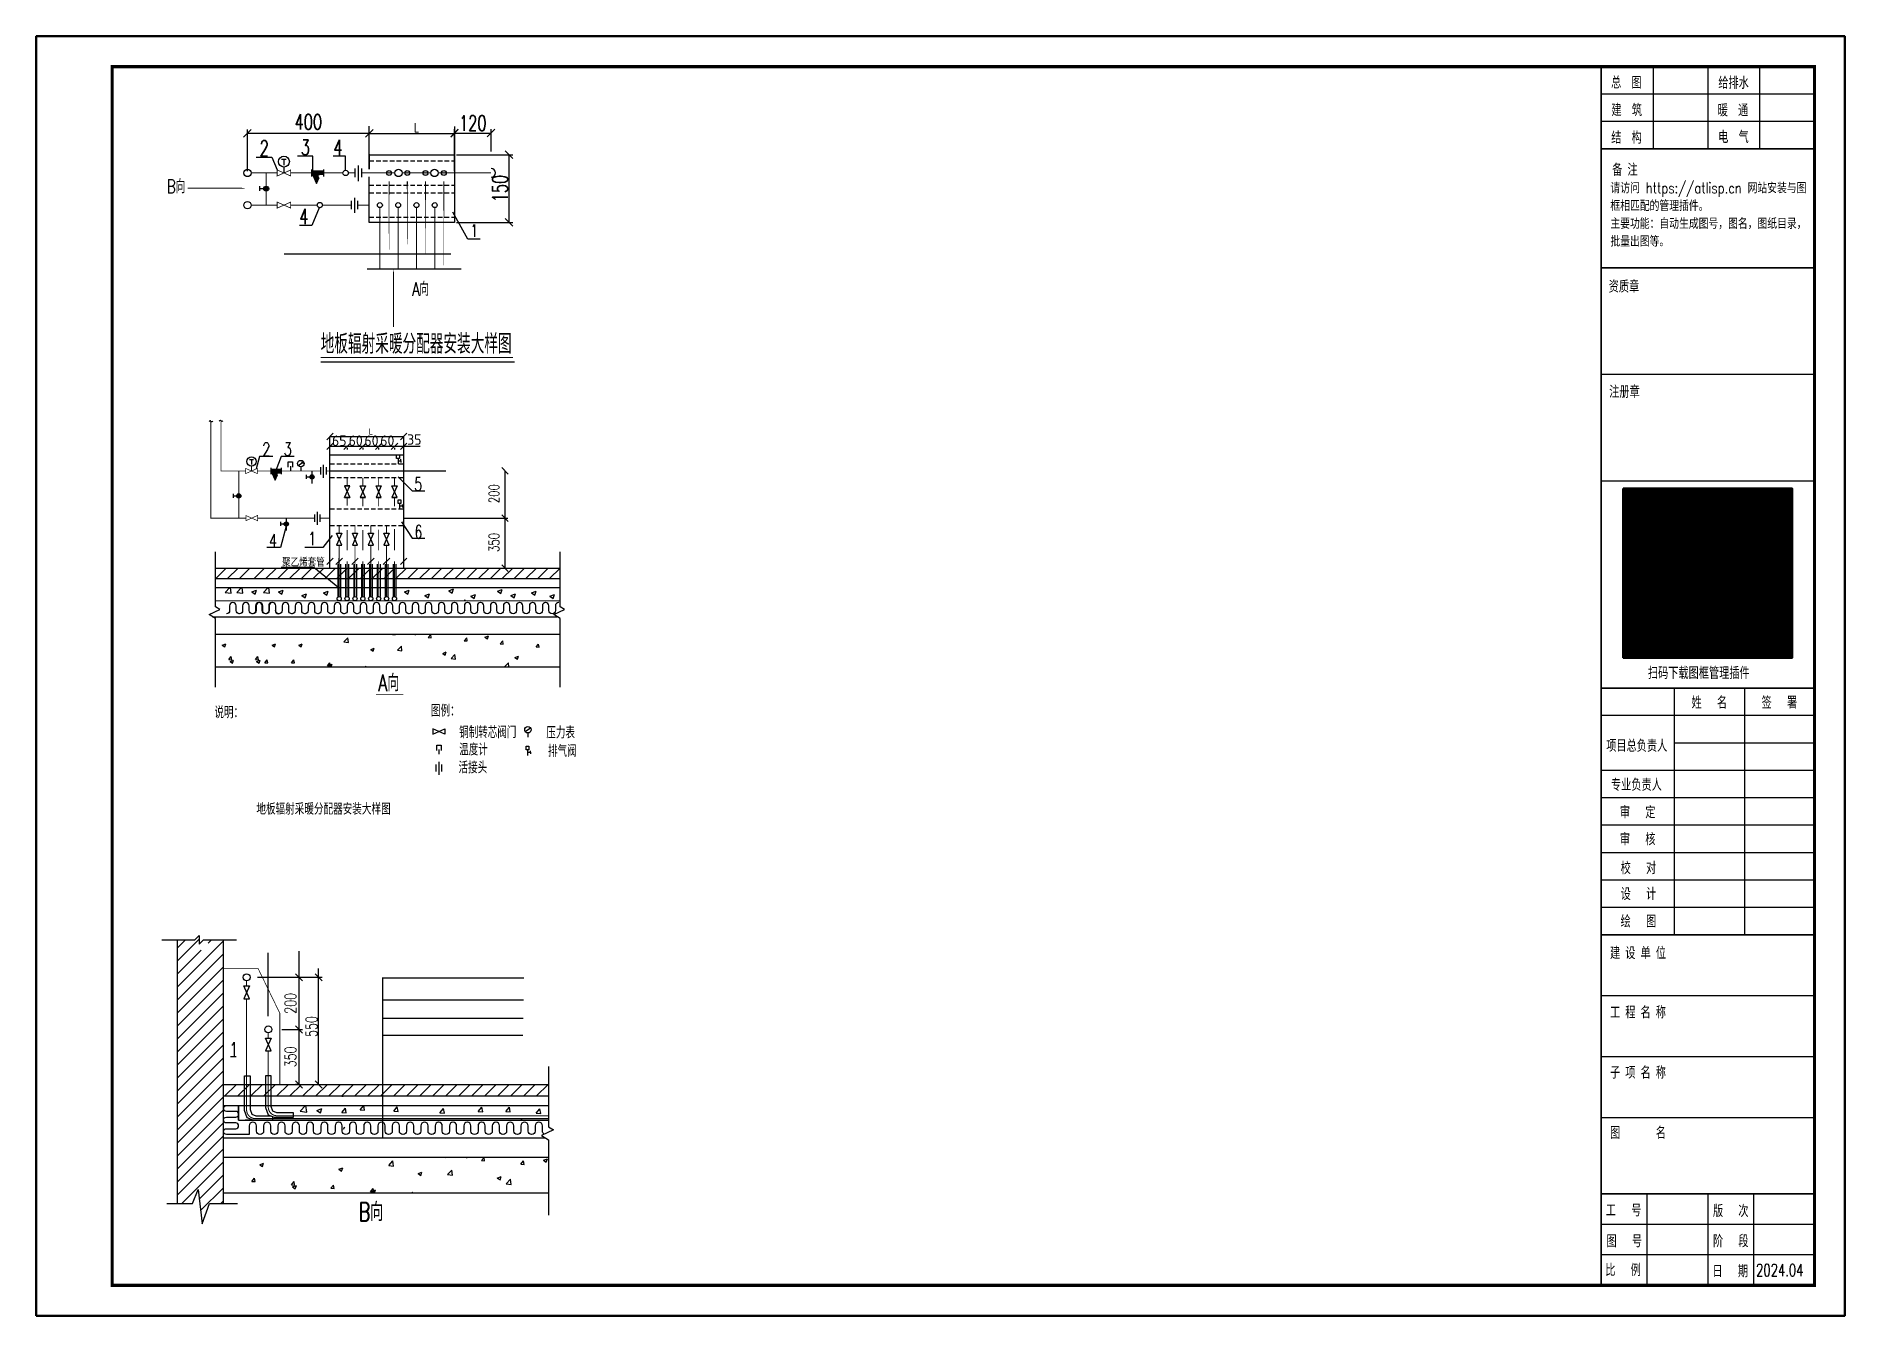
# Model space of a CAD drawing. Header units: millimetres. Extents: x -59400 to 124631, y 0 to 42000.
# Drawn here: x 65231 to 124631, y 0 to 42000 of the extents above; entities that cross this region are included whole.
import ezdxf
from ezdxf.enums import TextEntityAlignment as Align

# ---------------------------------------------------------------- set-up
doc = ezdxf.new("R2010")
doc.units = ezdxf.units.MM
doc.header["$LTSCALE"] = 600
for name, pattern in [('DASH', [0.35, 0.25, -0.1]), ('DASHDOT2', [12.7, 6.35, -3.175, 0, -3.175]), ('DASHED2', [0.375, 0.25, -0.125])]:
    doc.linetypes.add(name, pattern=pattern)
for name, color, linetype in [('_FL', 7, 'Continuous'), ('ACS_COM_BZ', 3, 'Continuous'), ('H_E1', 7, 'Continuous'), ('PUB_TEXT', 7, 'Continuous'), ('Text', 3, 'Continuous'), ('TH-构件', 7, 'Continuous'), ('TK', 4, 'Continuous')]:
    doc.layers.add(name, color=color, linetype=linetype)
doc.layers.add('PIPE-地暖供', color=4, linetype='Continuous', lineweight=50)
doc.styles.add('_THVAC_SERIAL', font='SIMPLEX', dxfattribs={"width": 0.8, "height": 3.5, "bigfont": 'HZTXT'})
doc.styles.add('CHINA', font='txt', dxfattribs={"width": 0.7, "bigfont": 'HZTXT'})
doc.styles.add('DIM', font='TXT.shx', dxfattribs={"width": 0.7, "bigfont": 'HZTXT.shx'})
doc.styles.add('HZTXT1', font='romans.shx', dxfattribs={"width": 0.7, "bigfont": 'GBHZFS.SHX'})
doc.styles.get("Standard").update_dxf_attribs({"font": 'tssdeng.shx', "height": 500, "bigfont": 'tssdchn.shx'})
doc.styles.add('仿宋GB2312', font='txt.shx', dxfattribs={"width": 0.7, "height": 300, "bigfont": 'hzfs.shx'})
doc.styles.add('黑体', font='simhei.ttf', dxfattribs={"width": 0.75})

msp = doc.modelspace()

# ---------------------------------------------------------------- texts
at = {"style": 'CHINA', "width": 0.7}
for s, p in [('说明：', (71087, 19611)), ('图例：', (78198, 19667, -2594))]:
    msp.add_text(s, height=389, dxfattribs=at).set_placement(p)
at = {"color": 3, "attachment_point": 5, "style": 'CHINA'}
for s, insert, char_height in [('400', (74170, 39186), 500), ('120', (79570, 39144), 500), ('2', (72721, 38317), 519), ('3', (74071, 38353), 500), ('4', (75143, 38343), 500), ('4', (74025, 36079), 500), ('1', (71714, 8739), 475)]:
    msp.add_mtext(s, dxfattribs=dict(at, insert=insert, char_height=char_height))
at = {"attachment_point": 5, "style": 'CHINA'}
for s, insert, char_height in [('L', (77720, 38999), 300), ('B向', (69825, 37070), 450), ('1', (79617, 35617), 400), ('A向', (77855, 33705), 450)]:
    msp.add_mtext(s, dxfattribs=dict(at, insert=insert, char_height=char_height))
at = {"color": 1, "attachment_point": 5, "rotation": 90, "style": 'DIM'}
for s, insert, char_height in [('150', (80467, 36999), 500), ('200', (73584, 10255), 380), ('550', (74275, 9495), 380), ('350', (73584, 8497), 380)]:
    msp.add_mtext(s, dxfattribs=dict(at, insert=insert, char_height=char_height))
at = {"color": 0, "linetype": 'ByBlock', "attachment_point": 5}
for s, insert, char_height in [('L', (76220, 29025), 216), ('65', (75184, 28724), 345.8), ('60', (75724, 28724), 345.8), ('60', (76243, 28724), 345.8), ('60', (76762, 28724), 345.8), ('35', (77649, 28761), 345.8)]:
    msp.add_mtext(s, dxfattribs=dict(at, insert=insert, char_height=char_height))
at = {"char_height": 345.8, "attachment_point": 5, "rotation": 90, "style": 'DIM'}
for s, insert in [('200', (80266, 26983)), ('350', (80266, 25383))]:
    msp.add_mtext(s, dxfattribs=dict(at, insert=insert))
at = {"layer": 'H_E1', "style": 'CHINA', "width": 0.7}
for s, height, p in [('地板辐射采暖分配器安装大样图', 640, (74574, 31580)), ('A向', 553.3, (76467, 20500)), ('B向', 608, (75818, 3109))]:
    msp.add_text(s, height=height, dxfattribs=at).set_placement(p)
at = {"layer": 'PUB_TEXT', "color": 7, "style": 'CHINA', "width": 0.7}
for s, p in [('铜制转芯阀门', (79123, 18959, -2594)), ('压力表', (81987, 18947, -2594)), ('温度计', (79124, 18391, -2594)), ('排气阀', (82041, 18345, -2594)), ('活接头', (79103, 17803, -2594))]:
    msp.add_text(s, height=389, dxfattribs=at).set_placement(p)
at = {"layer": 'PUB_TEXT', "color": 7, "char_height": 432, "attachment_point": 5, "style": 'CHINA'}
for s, insert in [('2', (72789, 28444)), ('3', (73493, 28444)), ('5', (77776, 27297)), ('4', (73008, 25444)), ('1', (74295, 25512)), ('6', (77784, 25732))]:
    msp.add_mtext(s, dxfattribs=dict(at, insert=insert))
at = {"layer": 'Text', "style": 'CHINA', "width": 0.8}
msp.add_text('聚乙烯套管', height=259.4, dxfattribs=at).set_placement((73308, 24589, -2594))
at = {"layer": 'TK', "color": 3, "lineweight": -3, "style": '仿宋GB2312', "width": 0.7}
msp.add_text('地板辐射采暖分配器安装大样图', height=375, dxfattribs=at).set_placement((72463, 16450))

# ---------------------------------------------------------------- blocks, each defined once
blk = doc.blocks.new('_Oblique')
at = {"color": 0, "linetype": 'ByBlock', "lineweight": -2}
blk.add_line((-0.5, -0.5), (0.5, 0.5), dxfattribs=at)
blk = doc.blocks.new('$ThvacSys$00000040')
at = {"elevation": 0}
blk.add_lwpolyline([(7, -101, -0.575183), (0, 0, 0.604745), (-11, 101, 16.924828)], format="xyb", dxfattribs=at)
blk = doc.blocks.new('qr-212579422443', base_point=(340583, 125612))
at = {"color": 18, "true_color": 0x000000, "const_width": 100}
for points in [[(340583, 125562), (340683, 125562)], [(340683, 125562), (340783, 125562)], [(340783, 125562), (340883, 125562)], [(340883, 125562), (340983, 125562)], [(340983, 125562), (341083, 125562)], [(341083, 125562), (341183, 125562)], [(341183, 125562), (341283, 125562)], [(341483, 125562), (341583, 125562)], [(341683, 125562), (341783, 125562)], [(341983, 125562), (342083, 125562)], [(342183, 125562), (342283, 125562)], [(342283, 125562), (342383, 125562)], [(342383, 125562), (342483, 125562)], [(342583, 125562), (342683, 125562)], [(342983, 125562), (343083, 125562)], [(343083, 125562), (343183, 125562)], [(343183, 125562), (343283, 125562)], [(343383, 125562), (343483, 125562)], [(343583, 125562), (343683, 125562)], [(343683, 125562), (343783, 125562)], [(343783, 125562), (343883, 125562)], [(343883, 125562), (343983, 125562)], [(343983, 125562), (344083, 125562)], [(344083, 125562), (344183, 125562)], [(344183, 125562), (344283, 125562)], [(340583, 125462), (340683, 125462)], [(340583, 125362), (340683, 125362)], [(340583, 125262), (340683, 125262)], [(340583, 125162), (340683, 125162)], [(340783, 125362), (340883, 125362)], [(340783, 125262), (340883, 125262)], [(340783, 125162), (340883, 125162)], [(340883, 125362), (340983, 125362)], [(340883, 125262), (340983, 125262)], [(340883, 125162), (340983, 125162)], [(340983, 125362), (341083, 125362)], [(340983, 125262), (341083, 125262)], [(340983, 125162), (341083, 125162)], [(341183, 125462), (341283, 125462)], [(341183, 125362), (341283, 125362)], [(341183, 125262), (341283, 125262)], [(341183, 125162), (341283, 125162)], [(341383, 125462), (341483, 125462)], [(341483, 125462), (341583, 125462)], [(341483, 125262), (341583, 125262)], [(341483, 125162), (341583, 125162)], [(341583, 125362), (341683, 125362)], [(341583, 125262), (341683, 125262)], [(341583, 125162), (341683, 125162)], [(341683, 125262), (341783, 125262)], [(341683, 125162), (341783, 125162)], [(341783, 125362), (341883, 125362)], [(341883, 125362), (341983, 125362)], [(341883, 125262), (341983, 125262)], [(341983, 125462), (342083, 125462)], [(341983, 125262), (342083, 125262)], [(341983, 125162), (342083, 125162)], [(342083, 125362), (342183, 125362)], [(342083, 125262), (342183, 125262)], [(342183, 125362), (342283, 125362)], [(342183, 125162), (342283, 125162)], [(342283, 125462), (342383, 125462)], [(342283, 125262), (342383, 125262)], [(342283, 125162), (342383, 125162)], [(342383, 125362), (342483, 125362)], [(342483, 125462), (342583, 125462)], [(342583, 125462), (342683, 125462)], [(342583, 125362), (342683, 125362)], [(342583, 125162), (342683, 125162)], [(342683, 125462), (342783, 125462)], [(342683, 125362), (342783, 125362)], [(342783, 125462), (342883, 125462)], [(342783, 125262), (342883, 125262)], [(342783, 125162), (342883, 125162)], [(342883, 125262), (342983, 125262)], [(342983, 125262), (343083, 125262)], [(343083, 125462), (343183, 125462)], [(343083, 125162), (343183, 125162)], [(343183, 125462), (343283, 125462)], [(343183, 125362), (343283, 125362)], [(343283, 125462), (343383, 125462)], [(343283, 125162), (343383, 125162)], [(343383, 125262), (343483, 125262)], [(343583, 125462), (343683, 125462)], [(343583, 125362), (343683, 125362)], [(343583, 125262), (343683, 125262)], [(343583, 125162), (343683, 125162)], [(343783, 125362), (343883, 125362)], [(343783, 125262), (343883, 125262)], [(343783, 125162), (343883, 125162)], [(343883, 125362), (343983, 125362)], [(343883, 125262), (343983, 125262)], [(343883, 125162), (343983, 125162)], [(343983, 125362), (344083, 125362)], [(343983, 125262), (344083, 125262)], [(343983, 125162), (344083, 125162)], [(344183, 125462), (344283, 125462)], [(344183, 125362), (344283, 125362)], [(344183, 125262), (344283, 125262)], [(344183, 125162), (344283, 125162)], [(340583, 125062), (340683, 125062)], [(340583, 124962), (340683, 124962)], [(340683, 124962), (340783, 124962)], [(340783, 124962), (340883, 124962)], [(340883, 124962), (340983, 124962)], [(340983, 124962), (341083, 124962)], [(340983, 124762), (341083, 124762)], [(341083, 124962), (341183, 124962)], [(341083, 124762), (341183, 124762)], [(341183, 125062), (341283, 125062)], [(341183, 124962), (341283, 124962)], [(341183, 124762), (341283, 124762)], [(341283, 124762), (341383, 124762)], [(341383, 125062), (341483, 125062)], [(341383, 124962), (341483, 124962)], [(341383, 124862), (341483, 124862)], [(341483, 125062), (341583, 125062)], [(341483, 124862), (341583, 124862)], [(341583, 124962), (341683, 124962)], [(341583, 124862), (341683, 124862)], [(341783, 124962), (341883, 124962)], [(341783, 124862), (341883, 124862)], [(341783, 124762), (341883, 124762)], [(341883, 124862), (341983, 124862)], [(341983, 125062), (342083, 125062)], [(341983, 124962), (342083, 124962)], [(342083, 124862), (342183, 124862)], [(342183, 124962), (342283, 124962)], [(342283, 124862), (342383, 124862)], [(342283, 124762), (342383, 124762)], [(342383, 124962), (342483, 124962)], [(342483, 125062), (342583, 125062)], [(342483, 124762), (342583, 124762)], [(342583, 125062), (342683, 125062)], [(342583, 124962), (342683, 124962)], [(342583, 124862), (342683, 124862)], [(342583, 124762), (342683, 124762)], [(342683, 125062), (342783, 125062)], [(342683, 124862), (342783, 124862)], [(342683, 124762), (342783, 124762)], [(342783, 125062), (342883, 125062)], [(342783, 124962), (342883, 124962)], [(342983, 125062), (343083, 125062)], [(342983, 124962), (343083, 124962)], [(342983, 124862), (343083, 124862)], [(343083, 125062), (343183, 125062)], [(343083, 124762), (343183, 124762)], [(343183, 125062), (343283, 125062)], [(343183, 124962), (343283, 124962)], [(343183, 124862), (343283, 124862)], [(343183, 124762), (343283, 124762)], [(343283, 124762), (343383, 124762)], [(343383, 125062), (343483, 125062)], [(343383, 124962), (343483, 124962)], [(343583, 125062), (343683, 125062)], [(343583, 124962), (343683, 124962)], [(343583, 124762), (343683, 124762)], [(343683, 124962), (343783, 124962)], [(343683, 124762), (343783, 124762)], [(343783, 124962), (343883, 124962)], [(343883, 124962), (343983, 124962)], [(343983, 124962), (344083, 124962)], [(344083, 124962), (344183, 124962)], [(344083, 124762), (344183, 124762)], [(344183, 125062), (344283, 125062)], [(344183, 124962), (344283, 124962)], [(340583, 124562), (340683, 124562)], [(340583, 124362), (340683, 124362)], [(340683, 124362), (340783, 124362)], [(340783, 124562), (340883, 124562)], [(340783, 124362), (340883, 124362)], [(340883, 124462), (340983, 124462)], [(340883, 124362), (340983, 124362)], [(340983, 124662), (341083, 124662)], [(340983, 124562), (341083, 124562)], [(340983, 124462), (341083, 124462)], [(341083, 124662), (341183, 124662)], [(341083, 124362), (341183, 124362)], [(341183, 124562), (341283, 124562)], [(341183, 124362), (341283, 124362)], [(341283, 124562), (341383, 124562)], [(341283, 124462), (341383, 124462)], [(341383, 124462), (341483, 124462)], [(341483, 124662), (341583, 124662)], [(341483, 124562), (341583, 124562)], [(341483, 124462), (341583, 124462)], [(341583, 124662), (341683, 124662)], [(341583, 124562), (341683, 124562)], [(341583, 124362), (341683, 124362)], [(341683, 124662), (341783, 124662)], [(341683, 124562), (341783, 124562)], [(341683, 124362), (341783, 124362)], [(341883, 124462), (341983, 124462)], [(341983, 124662), (342083, 124662)], [(341983, 124362), (342083, 124362)], [(342083, 124462), (342183, 124462)], [(342283, 124662), (342383, 124662)], [(342283, 124562), (342383, 124562)], [(342283, 124362), (342383, 124362)], [(342383, 124662), (342483, 124662)], [(342383, 124562), (342483, 124562)], [(342383, 124362), (342483, 124362)], [(342483, 124362), (342583, 124362)], [(342583, 124662), (342683, 124662)], [(342583, 124462), (342683, 124462)], [(342683, 124662), (342783, 124662)], [(342683, 124562), (342783, 124562)], [(342683, 124362), (342783, 124362)], [(342783, 124662), (342883, 124662)], [(342783, 124562), (342883, 124562)], [(342783, 124462), (342883, 124462)], [(342783, 124362), (342883, 124362)], [(342883, 124662), (342983, 124662)], [(342883, 124562), (342983, 124562)], [(342883, 124462), (342983, 124462)], [(342983, 124562), (343083, 124562)], [(343083, 124562), (343183, 124562)], [(343183, 124562), (343283, 124562)], [(343183, 124462), (343283, 124462)], [(343283, 124362), (343383, 124362)], [(343383, 124662), (343483, 124662)], [(343383, 124562), (343483, 124562)], [(343483, 124662), (343583, 124662)], [(343483, 124562), (343583, 124562)], [(343483, 124462), (343583, 124462)], [(343483, 124362), (343583, 124362)], [(343583, 124662), (343683, 124662)], [(343583, 124362), (343683, 124362)], [(343683, 124662), (343783, 124662)], [(343683, 124562), (343783, 124562)], [(343783, 124662), (343883, 124662)], [(343783, 124362), (343883, 124362)], [(343883, 124662), (343983, 124662)], [(343883, 124562), (343983, 124562)], [(343983, 124662), (344083, 124662)], [(344083, 124462), (344183, 124462)], [(344083, 124362), (344183, 124362)], [(344183, 124662), (344283, 124662)], [(344183, 124562), (344283, 124562)], [(344183, 124462), (344283, 124462)], [(340583, 124162), (340683, 124162)], [(340583, 124062), (340683, 124062)], [(340583, 123962), (340683, 123962)], [(340683, 123962), (340783, 123962)], [(340783, 124162), (340883, 124162)], [(340783, 123962), (340883, 123962)], [(340883, 124062), (340983, 124062)], [(340983, 124262), (341083, 124262)], [(340983, 124162), (341083, 124162)], [(340983, 124062), (341083, 124062)], [(341083, 124262), (341183, 124262)], [(341083, 123962), (341183, 123962)], [(341183, 124162), (341283, 124162)], [(341183, 123962), (341283, 123962)], [(341283, 124262), (341383, 124262)], [(341483, 124262), (341583, 124262)], [(341483, 124162), (341583, 124162)], [(341483, 124062), (341583, 124062)], [(341583, 124162), (341683, 124162)], [(341583, 123962), (341683, 123962)], [(341683, 124262), (341783, 124262)], [(341683, 124162), (341783, 124162)], [(341683, 124062), (341783, 124062)], [(341683, 123962), (341783, 123962)], [(341783, 124162), (341883, 124162)], [(341883, 123962), (341983, 123962)], [(341983, 124162), (342083, 124162)], [(341983, 123962), (342083, 123962)], [(342083, 124062), (342183, 124062)], [(342183, 123962), (342283, 123962)], [(342283, 124262), (342383, 124262)], [(342283, 124162), (342383, 124162)], [(342283, 123962), (342383, 123962)], [(342383, 124162), (342483, 124162)], [(342383, 123962), (342483, 123962)], [(342483, 124162), (342583, 124162)], [(342483, 123962), (342583, 123962)], [(342583, 124262), (342683, 124262)], [(342583, 124162), (342683, 124162)], [(342683, 124162), (342783, 124162)], [(342683, 123962), (342783, 123962)], [(342783, 124262), (342883, 124262)], [(342783, 124062), (342883, 124062)], [(342883, 124262), (342983, 124262)], [(342883, 124162), (342983, 124162)], [(342883, 124062), (342983, 124062)], [(342983, 124162), (343083, 124162)], [(343083, 124262), (343183, 124262)], [(343083, 123962), (343183, 123962)], [(343183, 124262), (343283, 124262)], [(343183, 124062), (343283, 124062)], [(343183, 123962), (343283, 123962)], [(343283, 123962), (343383, 123962)], [(343383, 124262), (343483, 124262)], [(343383, 124162), (343483, 124162)], [(343483, 124262), (343583, 124262)], [(343483, 124062), (343583, 124062)], [(343483, 123962), (343583, 123962)], [(343583, 124162), (343683, 124162)], [(343583, 124062), (343683, 124062)], [(343583, 123962), (343683, 123962)], [(343683, 124262), (343783, 124262)], [(343683, 124162), (343783, 124162)], [(343683, 123962), (343783, 123962)], [(343783, 124262), (343883, 124262)], [(343883, 124162), (343983, 124162)], [(343883, 123962), (343983, 123962)], [(343983, 124262), (344083, 124262)], [(343983, 124162), (344083, 124162)], [(343983, 124062), (344083, 124062)], [(343983, 123962), (344083, 123962)], [(344083, 124062), (344183, 124062)], [(344083, 123962), (344183, 123962)], [(340683, 123762), (340783, 123762)], [(340683, 123662), (340783, 123662)], [(340883, 123762), (340983, 123762)], [(340883, 123662), (340983, 123662)], [(340983, 123862), (341083, 123862)], [(341083, 123862), (341183, 123862)], [(341083, 123762), (341183, 123762)], [(341083, 123562), (341183, 123562)], [(341183, 123762), (341283, 123762)], [(341183, 123562), (341283, 123562)], [(341283, 123762), (341383, 123762)], [(341283, 123662), (341383, 123662)], [(341483, 123762), (341583, 123762)], [(341483, 123662), (341583, 123662)], [(341483, 123562), (341583, 123562)], [(341583, 123762), (341683, 123762)], [(341583, 123562), (341683, 123562)], [(341683, 123762), (341783, 123762)], [(341683, 123562), (341783, 123562)], [(341783, 123762), (341883, 123762)], [(341883, 123762), (341983, 123762)], [(341983, 123662), (342083, 123662)], [(341983, 123562), (342083, 123562)], [(342083, 123862), (342183, 123862)], [(342083, 123762), (342183, 123762)], [(342083, 123662), (342183, 123662)], [(342083, 123562), (342183, 123562)], [(342183, 123762), (342283, 123762)], [(342283, 123662), (342383, 123662)], [(342283, 123562), (342383, 123562)], [(342383, 123762), (342483, 123762)], [(342383, 123562), (342483, 123562)], [(342483, 123862), (342583, 123862)], [(342483, 123762), (342583, 123762)], [(342483, 123662), (342583, 123662)], [(342483, 123562), (342583, 123562)], [(342583, 123762), (342683, 123762)], [(342583, 123662), (342683, 123662)], [(342683, 123762), (342783, 123762)], [(342683, 123662), (342783, 123662)], [(342783, 123862), (342883, 123862)], [(342783, 123662), (342883, 123662)], [(342783, 123562), (342883, 123562)], [(342883, 123762), (342983, 123762)], [(342883, 123562), (342983, 123562)], [(342983, 123762), (343083, 123762)], [(343083, 123762), (343183, 123762)], [(343083, 123662), (343183, 123662)], [(343083, 123562), (343183, 123562)], [(343183, 123762), (343283, 123762)], [(343283, 123762), (343383, 123762)], [(343283, 123562), (343383, 123562)], [(343383, 123762), (343483, 123762)], [(343483, 123662), (343583, 123662)], [(343483, 123562), (343583, 123562)], [(343583, 123762), (343683, 123762)], [(343583, 123662), (343683, 123662)], [(343683, 123862), (343783, 123862)], [(343783, 123862), (343883, 123862)], [(343883, 123562), (343983, 123562)], [(343983, 123862), (344083, 123862)], [(343983, 123762), (344083, 123762)], [(343983, 123662), (344083, 123662)], [(343983, 123562), (344083, 123562)], [(344183, 123562), (344283, 123562)], [(340683, 123362), (340783, 123362)], [(340683, 123262), (340783, 123262)], [(340783, 123362), (340883, 123362)], [(340783, 123262), (340883, 123262)], [(340783, 123162), (340883, 123162)], [(340883, 123362), (340983, 123362)], [(340883, 123262), (340983, 123262)], [(340883, 123162), (340983, 123162)], [(340983, 123462), (341083, 123462)], [(340983, 123262), (341083, 123262)], [(340983, 123162), (341083, 123162)], [(341083, 123462), (341183, 123462)], [(341183, 123362), (341283, 123362)], [(341183, 123162), (341283, 123162)], [(341283, 123362), (341383, 123362)], [(341283, 123262), (341383, 123262)], [(341383, 123162), (341483, 123162)], [(341483, 123162), (341583, 123162)], [(341583, 123362), (341683, 123362)], [(341583, 123262), (341683, 123262)], [(341683, 123362), (341783, 123362)], [(341683, 123162), (341783, 123162)], [(341783, 123362), (341883, 123362)], [(341883, 123362), (341983, 123362)], [(341983, 123462), (342083, 123462)], [(341983, 123262), (342083, 123262)], [(341983, 123162), (342083, 123162)], [(342083, 123262), (342183, 123262)], [(342183, 123362), (342283, 123362)], [(342183, 123162), (342283, 123162)], [(342283, 123462), (342383, 123462)], [(342283, 123362), (342383, 123362)], [(342383, 123362), (342483, 123362)], [(342383, 123262), (342483, 123262)], [(342483, 123462), (342583, 123462)], [(342483, 123362), (342583, 123362)], [(342483, 123262), (342583, 123262)], [(342483, 123162), (342583, 123162)], [(342583, 123362), (342683, 123362)], [(342583, 123262), (342683, 123262)], [(342583, 123162), (342683, 123162)], [(342683, 123362), (342783, 123362)], [(342683, 123262), (342783, 123262)], [(342783, 123262), (342883, 123262)], [(342783, 123162), (342883, 123162)], [(342883, 123462), (342983, 123462)], [(342883, 123362), (342983, 123362)], [(342883, 123162), (342983, 123162)], [(342983, 123462), (343083, 123462)], [(342983, 123162), (343083, 123162)], [(343083, 123362), (343183, 123362)], [(343083, 123262), (343183, 123262)], [(343083, 123162), (343183, 123162)], [(343183, 123462), (343283, 123462)], [(343183, 123362), (343283, 123362)], [(343283, 123462), (343383, 123462)], [(343283, 123362), (343383, 123362)], [(343283, 123162), (343383, 123162)], [(343383, 123362), (343483, 123362)], [(343383, 123262), (343483, 123262)], [(343383, 123162), (343483, 123162)], [(343483, 123262), (343583, 123262)], [(343483, 123162), (343583, 123162)], [(343583, 123462), (343683, 123462)], [(343583, 123362), (343683, 123362)], [(343583, 123262), (343683, 123262)], [(343683, 123262), (343783, 123262)], [(343683, 123162), (343783, 123162)], [(343783, 123462), (343883, 123462)], [(343783, 123162), (343883, 123162)], [(343883, 123262), (343983, 123262)], [(343883, 123162), (343983, 123162)], [(343983, 123362), (344083, 123362)], [(343983, 123262), (344083, 123262)], [(344083, 123462), (344183, 123462)], [(344083, 123362), (344183, 123362)], [(344183, 123462), (344283, 123462)], [(344183, 123162), (344283, 123162)], [(340583, 123062), (340683, 123062)], [(340583, 122762), (340683, 122762)], [(340683, 122762), (340783, 122762)], [(340783, 122862), (340883, 122862)], [(340883, 122762), (340983, 122762)], [(340983, 123062), (341083, 123062)], [(340983, 122862), (341083, 122862)], [(340983, 122762), (341083, 122762)], [(341083, 123062), (341183, 123062)], [(341183, 122962), (341283, 122962)], [(341183, 122762), (341283, 122762)], [(341283, 123062), (341383, 123062)], [(341283, 122762), (341383, 122762)], [(341383, 123062), (341483, 123062)], [(341383, 122962), (341483, 122962)], [(341383, 122862), (341483, 122862)], [(341583, 123062), (341683, 123062)], [(341583, 122962), (341683, 122962)], [(341583, 122862), (341683, 122862)], [(341583, 122762), (341683, 122762)], [(341683, 123062), (341783, 123062)], [(341683, 122962), (341783, 122962)], [(341783, 122962), (341883, 122962)], [(341783, 122862), (341883, 122862)], [(341883, 123062), (341983, 123062)], [(341883, 122862), (341983, 122862)], [(341883, 122762), (341983, 122762)], [(341983, 123062), (342083, 123062)], [(341983, 122962), (342083, 122962)], [(341983, 122862), (342083, 122862)], [(342083, 122962), (342183, 122962)], [(342083, 122862), (342183, 122862)], [(342183, 123062), (342283, 123062)], [(342183, 122762), (342283, 122762)], [(342283, 123062), (342383, 123062)], [(342283, 122762), (342383, 122762)], [(342383, 123062), (342483, 123062)], [(342383, 122962), (342483, 122962)], [(342383, 122762), (342483, 122762)], [(342483, 123062), (342583, 123062)], [(342583, 122862), (342683, 122862)], [(342683, 122862), (342783, 122862)], [(342683, 122762), (342783, 122762)], [(342783, 122862), (342883, 122862)], [(342783, 122762), (342883, 122762)], [(342883, 122762), (342983, 122762)], [(342983, 122862), (343083, 122862)], [(342983, 122762), (343083, 122762)], [(343083, 123062), (343183, 123062)], [(343183, 123062), (343283, 123062)], [(343183, 122862), (343283, 122862)], [(343283, 122962), (343383, 122962)], [(343283, 122862), (343383, 122862)], [(343383, 122862), (343483, 122862)], [(343383, 122762), (343483, 122762)], [(343483, 122962), (343583, 122962)], [(343483, 122762), (343583, 122762)], [(343583, 123062), (343683, 123062)], [(343583, 122862), (343683, 122862)], [(343583, 122762), (343683, 122762)], [(343683, 122862), (343783, 122862)], [(343683, 122762), (343783, 122762)], [(343783, 122962), (343883, 122962)], [(343783, 122862), (343883, 122862)], [(343783, 122762), (343883, 122762)], [(343883, 122862), (343983, 122862)], [(343883, 122762), (343983, 122762)], [(343983, 122962), (344083, 122962)], [(343983, 122862), (344083, 122862)], [(344083, 123062), (344183, 123062)], [(344083, 122962), (344183, 122962)], [(344183, 123062), (344283, 123062)], [(344183, 122762), (344283, 122762)], [(340583, 122562), (340683, 122562)], [(340583, 122462), (340683, 122462)], [(340583, 122362), (340683, 122362)], [(340683, 122562), (340783, 122562)], [(340783, 122562), (340883, 122562)], [(340783, 122362), (340883, 122362)], [(340883, 122562), (340983, 122562)], [(340883, 122362), (340983, 122362)], [(340983, 122562), (341083, 122562)], [(340983, 122362), (341083, 122362)], [(341083, 122562), (341183, 122562)], [(341183, 122562), (341283, 122562)], [(341183, 122462), (341283, 122462)], [(341183, 122362), (341283, 122362)], [(341383, 122662), (341483, 122662)], [(341383, 122562), (341483, 122562)], [(341383, 122462), (341483, 122462)], [(341383, 122362), (341483, 122362)], [(341583, 122562), (341683, 122562)], [(341583, 122462), (341683, 122462)], [(341583, 122362), (341683, 122362)], [(341683, 122562), (341783, 122562)], [(341683, 122362), (341783, 122362)], [(341783, 122662), (341883, 122662)], [(341783, 122562), (341883, 122562)], [(341783, 122462), (341883, 122462)], [(341883, 122562), (341983, 122562)], [(341983, 122662), (342083, 122662)], [(341983, 122462), (342083, 122462)], [(341983, 122362), (342083, 122362)], [(342083, 122562), (342183, 122562)], [(342083, 122462), (342183, 122462)], [(342183, 122662), (342283, 122662)], [(342283, 122662), (342383, 122662)], [(342283, 122362), (342383, 122362)], [(342383, 122562), (342483, 122562)], [(342383, 122362), (342483, 122362)], [(342583, 122662), (342683, 122662)], [(342583, 122562), (342683, 122562)], [(342583, 122462), (342683, 122462)], [(342683, 122662), (342783, 122662)], [(342683, 122462), (342783, 122462)], [(342783, 122462), (342883, 122462)], [(342883, 122362), (342983, 122362)], [(342983, 122462), (343083, 122462)], [(343083, 122562), (343183, 122562)], [(343083, 122462), (343183, 122462)], [(343083, 122362), (343183, 122362)], [(343183, 122562), (343283, 122562)], [(343283, 122662), (343383, 122662)], [(343283, 122562), (343383, 122562)], [(343283, 122462), (343383, 122462)], [(343383, 122662), (343483, 122662)], [(343383, 122562), (343483, 122562)], [(343383, 122462), (343483, 122462)], [(343383, 122362), (343483, 122362)], [(343483, 122362), (343583, 122362)], [(343583, 122562), (343683, 122562)], [(343583, 122362), (343683, 122362)], [(343683, 122362), (343783, 122362)], [(343783, 122662), (343883, 122662)], [(343783, 122562), (343883, 122562)], [(343783, 122462), (343883, 122462)], [(343783, 122362), (343883, 122362)], [(343883, 122662), (343983, 122662)], [(343883, 122562), (343983, 122562)], [(343883, 122362), (343983, 122362)], [(343983, 122562), (344083, 122562)], [(343983, 122462), (344083, 122462)], [(343983, 122362), (344083, 122362)], [(344083, 122462), (344183, 122462)], [(344083, 122362), (344183, 122362)], [(344183, 122362), (344283, 122362)], [(340583, 122262), (340683, 122262)], [(340583, 122162), (340683, 122162)], [(340583, 122062), (340683, 122062)], [(340583, 121962), (340683, 121962)], [(340683, 121962), (340783, 121962)], [(340783, 122262), (340883, 122262)], [(340783, 122162), (340883, 122162)], [(340783, 121962), (340883, 121962)], [(340883, 122262), (340983, 122262)], [(340883, 122162), (340983, 122162)], [(340883, 121962), (340983, 121962)], [(340983, 122262), (341083, 122262)], [(340983, 122162), (341083, 122162)], [(340983, 121962), (341083, 121962)], [(341083, 121962), (341183, 121962)], [(341183, 122262), (341283, 122262)], [(341183, 122162), (341283, 122162)], [(341183, 122062), (341283, 122062)], [(341183, 121962), (341283, 121962)], [(341483, 122062), (341583, 122062)], [(341483, 121962), (341583, 121962)], [(341583, 122062), (341683, 122062)], [(341583, 121962), (341683, 121962)], [(341683, 122162), (341783, 122162)], [(341683, 121962), (341783, 121962)], [(341783, 122062), (341883, 122062)], [(341883, 122162), (341983, 122162)], [(341883, 121962), (341983, 121962)], [(341983, 122162), (342083, 122162)], [(342183, 122062), (342283, 122062)], [(342183, 121962), (342283, 121962)], [(342283, 122262), (342383, 122262)], [(342283, 121962), (342383, 121962)], [(342383, 122162), (342483, 122162)], [(342383, 122062), (342483, 122062)], [(342483, 122262), (342583, 122262)], [(342483, 122062), (342583, 122062)], [(342583, 122162), (342683, 122162)], [(342583, 122062), (342683, 122062)], [(342683, 122262), (342783, 122262)], [(342683, 122062), (342783, 122062)], [(342783, 121962), (342883, 121962)], [(342883, 122162), (342983, 122162)], [(342883, 122062), (342983, 122062)], [(342983, 122262), (343083, 122262)], [(342983, 122162), (343083, 122162)], [(343083, 122262), (343183, 122262)], [(343083, 121962), (343183, 121962)], [(343183, 122262), (343283, 122262)], [(343183, 122062), (343283, 122062)], [(343183, 121962), (343283, 121962)], [(343283, 122262), (343383, 122262)], [(343283, 122162), (343383, 122162)], [(343283, 122062), (343383, 122062)], [(343283, 121962), (343383, 121962)], [(343383, 122162), (343483, 122162)], [(343483, 122062), (343583, 122062)], [(343483, 121962), (343583, 121962)], [(343583, 122262), (343683, 122262)], [(343583, 122162), (343683, 122162)], [(343683, 122262), (343783, 122262)], [(343683, 122162), (343783, 122162)], [(343783, 122262), (343883, 122262)], [(343783, 122162), (343883, 122162)], [(343783, 122062), (343883, 122062)], [(343883, 121962), (343983, 121962)], [(343983, 122062), (344083, 122062)], [(343983, 121962), (344083, 121962)], [(344083, 122262), (344183, 122262)], [(344083, 122162), (344183, 122162)], [(344083, 122062), (344183, 122062)], [(344083, 121962), (344183, 121962)], [(344183, 122262), (344283, 122262)], [(344183, 121962), (344283, 121962)]]:
    blk.add_lwpolyline(points, dxfattribs=at)
blk.add_lwpolyline([(340583, 125612), (344283, 125612), (344283, 121912), (340583, 121912)], close=True)
at = {"color": 7, "true_color": 0xffffff, "const_width": 100}
for points in [[(341283, 125562), (341383, 125562)], [(341383, 125562), (341483, 125562)], [(341583, 125562), (341683, 125562)], [(341783, 125562), (341883, 125562)], [(341883, 125562), (341983, 125562)], [(342083, 125562), (342183, 125562)], [(342483, 125562), (342583, 125562)], [(342683, 125562), (342783, 125562)], [(342783, 125562), (342883, 125562)], [(342883, 125562), (342983, 125562)], [(343283, 125562), (343383, 125562)], [(343483, 125562), (343583, 125562)], [(340683, 125462), (340783, 125462)], [(340683, 125362), (340783, 125362)], [(340683, 125262), (340783, 125262)], [(340683, 125162), (340783, 125162)], [(340783, 125462), (340883, 125462)], [(340883, 125462), (340983, 125462)], [(340983, 125462), (341083, 125462)], [(341083, 125462), (341183, 125462)], [(341083, 125362), (341183, 125362)], [(341083, 125262), (341183, 125262)], [(341083, 125162), (341183, 125162)], [(341283, 125462), (341383, 125462)], [(341283, 125362), (341383, 125362)], [(341283, 125262), (341383, 125262)], [(341283, 125162), (341383, 125162)], [(341383, 125362), (341483, 125362)], [(341383, 125262), (341483, 125262)], [(341383, 125162), (341483, 125162)], [(341483, 125362), (341583, 125362)], [(341583, 125462), (341683, 125462)], [(341683, 125462), (341783, 125462)], [(341683, 125362), (341783, 125362)], [(341783, 125462), (341883, 125462)], [(341783, 125262), (341883, 125262)], [(341783, 125162), (341883, 125162)], [(341883, 125462), (341983, 125462)], [(341883, 125162), (341983, 125162)], [(341983, 125362), (342083, 125362)], [(342083, 125462), (342183, 125462)], [(342083, 125162), (342183, 125162)], [(342183, 125462), (342283, 125462)], [(342183, 125262), (342283, 125262)], [(342283, 125362), (342383, 125362)], [(342383, 125462), (342483, 125462)], [(342383, 125262), (342483, 125262)], [(342383, 125162), (342483, 125162)], [(342483, 125362), (342583, 125362)], [(342483, 125262), (342583, 125262)], [(342483, 125162), (342583, 125162)], [(342583, 125262), (342683, 125262)], [(342683, 125262), (342783, 125262)], [(342683, 125162), (342783, 125162)], [(342783, 125362), (342883, 125362)], [(342883, 125462), (342983, 125462)], [(342883, 125362), (342983, 125362)], [(342883, 125162), (342983, 125162)], [(342983, 125462), (343083, 125462)], [(342983, 125362), (343083, 125362)], [(342983, 125162), (343083, 125162)], [(343083, 125362), (343183, 125362)], [(343083, 125262), (343183, 125262)], [(343183, 125262), (343283, 125262)], [(343183, 125162), (343283, 125162)], [(343283, 125362), (343383, 125362)], [(343283, 125262), (343383, 125262)], [(343383, 125462), (343483, 125462)], [(343383, 125362), (343483, 125362)], [(343383, 125162), (343483, 125162)], [(343483, 125462), (343583, 125462)], [(343483, 125362), (343583, 125362)], [(343483, 125262), (343583, 125262)], [(343483, 125162), (343583, 125162)], [(343683, 125462), (343783, 125462)], [(343683, 125362), (343783, 125362)], [(343683, 125262), (343783, 125262)], [(343683, 125162), (343783, 125162)], [(343783, 125462), (343883, 125462)], [(343883, 125462), (343983, 125462)], [(343983, 125462), (344083, 125462)], [(344083, 125462), (344183, 125462)], [(344083, 125362), (344183, 125362)], [(344083, 125262), (344183, 125262)], [(344083, 125162), (344183, 125162)], [(340583, 124862), (340683, 124862)], [(340583, 124762), (340683, 124762)], [(340683, 125062), (340783, 125062)], [(340683, 124862), (340783, 124862)], [(340683, 124762), (340783, 124762)], [(340783, 125062), (340883, 125062)], [(340783, 124862), (340883, 124862)], [(340783, 124762), (340883, 124762)], [(340883, 125062), (340983, 125062)], [(340883, 124862), (340983, 124862)], [(340883, 124762), (340983, 124762)], [(340983, 125062), (341083, 125062)], [(340983, 124862), (341083, 124862)], [(341083, 125062), (341183, 125062)], [(341083, 124862), (341183, 124862)], [(341183, 124862), (341283, 124862)], [(341283, 125062), (341383, 125062)], [(341283, 124962), (341383, 124962)], [(341283, 124862), (341383, 124862)], [(341383, 124762), (341483, 124762)], [(341483, 124962), (341583, 124962)], [(341483, 124762), (341583, 124762)], [(341583, 125062), (341683, 125062)], [(341583, 124762), (341683, 124762)], [(341683, 125062), (341783, 125062)], [(341683, 124962), (341783, 124962)], [(341683, 124862), (341783, 124862)], [(341683, 124762), (341783, 124762)], [(341783, 125062), (341883, 125062)], [(341883, 125062), (341983, 125062)], [(341883, 124962), (341983, 124962)], [(341883, 124762), (341983, 124762)], [(341983, 124862), (342083, 124862)], [(341983, 124762), (342083, 124762)], [(342083, 125062), (342183, 125062)], [(342083, 124962), (342183, 124962)], [(342083, 124762), (342183, 124762)], [(342183, 125062), (342283, 125062)], [(342183, 124862), (342283, 124862)], [(342183, 124762), (342283, 124762)], [(342283, 125062), (342383, 125062)], [(342283, 124962), (342383, 124962)], [(342383, 125062), (342483, 125062)], [(342383, 124862), (342483, 124862)], [(342383, 124762), (342483, 124762)], [(342483, 124962), (342583, 124962)], [(342483, 124862), (342583, 124862)], [(342683, 124962), (342783, 124962)], [(342783, 124862), (342883, 124862)], [(342783, 124762), (342883, 124762)], [(342883, 125062), (342983, 125062)], [(342883, 124962), (342983, 124962)], [(342883, 124862), (342983, 124862)], [(342883, 124762), (342983, 124762)], [(342983, 124762), (343083, 124762)], [(343083, 124962), (343183, 124962)], [(343083, 124862), (343183, 124862)], [(343283, 125062), (343383, 125062)], [(343283, 124962), (343383, 124962)], [(343283, 124862), (343383, 124862)], [(343383, 124862), (343483, 124862)], [(343383, 124762), (343483, 124762)], [(343483, 125062), (343583, 125062)], [(343483, 124962), (343583, 124962)], [(343483, 124862), (343583, 124862)], [(343483, 124762), (343583, 124762)], [(343583, 124862), (343683, 124862)], [(343683, 125062), (343783, 125062)], [(343683, 124862), (343783, 124862)], [(343783, 125062), (343883, 125062)], [(343783, 124862), (343883, 124862)], [(343783, 124762), (343883, 124762)], [(343883, 125062), (343983, 125062)], [(343883, 124862), (343983, 124862)], [(343883, 124762), (343983, 124762)], [(343983, 125062), (344083, 125062)], [(343983, 124862), (344083, 124862)], [(343983, 124762), (344083, 124762)], [(344083, 125062), (344183, 125062)], [(344083, 124862), (344183, 124862)], [(344183, 124862), (344283, 124862)], [(344183, 124762), (344283, 124762)], [(340583, 124662), (340683, 124662)], [(340583, 124462), (340683, 124462)], [(340683, 124662), (340783, 124662)], [(340683, 124562), (340783, 124562)], [(340683, 124462), (340783, 124462)], [(340783, 124662), (340883, 124662)], [(340783, 124462), (340883, 124462)], [(340883, 124662), (340983, 124662)], [(340883, 124562), (340983, 124562)], [(340983, 124362), (341083, 124362)], [(341083, 124562), (341183, 124562)], [(341083, 124462), (341183, 124462)], [(341183, 124662), (341283, 124662)], [(341183, 124462), (341283, 124462)], [(341283, 124662), (341383, 124662)], [(341283, 124362), (341383, 124362)], [(341383, 124662), (341483, 124662)], [(341383, 124562), (341483, 124562)], [(341383, 124362), (341483, 124362)], [(341483, 124362), (341583, 124362)], [(341583, 124462), (341683, 124462)], [(341683, 124462), (341783, 124462)], [(341783, 124662), (341883, 124662)], [(341783, 124562), (341883, 124562)], [(341783, 124462), (341883, 124462)], [(341783, 124362), (341883, 124362)], [(341883, 124662), (341983, 124662)], [(341883, 124562), (341983, 124562)], [(341883, 124362), (341983, 124362)], [(341983, 124562), (342083, 124562)], [(341983, 124462), (342083, 124462)], [(342083, 124662), (342183, 124662)], [(342083, 124562), (342183, 124562)], [(342083, 124362), (342183, 124362)], [(342183, 124662), (342283, 124662)], [(342183, 124562), (342283, 124562)], [(342183, 124462), (342283, 124462)], [(342183, 124362), (342283, 124362)], [(342283, 124462), (342383, 124462)], [(342383, 124462), (342483, 124462)], [(342483, 124662), (342583, 124662)], [(342483, 124562), (342583, 124562)], [(342483, 124462), (342583, 124462)], [(342583, 124562), (342683, 124562)], [(342583, 124362), (342683, 124362)], [(342683, 124462), (342783, 124462)], [(342883, 124362), (342983, 124362)], [(342983, 124662), (343083, 124662)], [(342983, 124462), (343083, 124462)], [(342983, 124362), (343083, 124362)], [(343083, 124662), (343183, 124662)], [(343083, 124462), (343183, 124462)], [(343083, 124362), (343183, 124362)], [(343183, 124662), (343283, 124662)], [(343183, 124362), (343283, 124362)], [(343283, 124662), (343383, 124662)], [(343283, 124562), (343383, 124562)], [(343283, 124462), (343383, 124462)], [(343383, 124462), (343483, 124462)], [(343383, 124362), (343483, 124362)], [(343583, 124562), (343683, 124562)], [(343583, 124462), (343683, 124462)], [(343683, 124462), (343783, 124462)], [(343683, 124362), (343783, 124362)], [(343783, 124562), (343883, 124562)], [(343783, 124462), (343883, 124462)], [(343883, 124462), (343983, 124462)], [(343883, 124362), (343983, 124362)], [(343983, 124562), (344083, 124562)], [(343983, 124462), (344083, 124462)], [(343983, 124362), (344083, 124362)], [(344083, 124662), (344183, 124662)], [(344083, 124562), (344183, 124562)], [(344183, 124362), (344283, 124362)], [(340583, 124262), (340683, 124262)], [(340683, 124262), (340783, 124262)], [(340683, 124162), (340783, 124162)], [(340683, 124062), (340783, 124062)], [(340783, 124262), (340883, 124262)], [(340783, 124062), (340883, 124062)], [(340883, 124262), (340983, 124262)], [(340883, 124162), (340983, 124162)], [(340883, 123962), (340983, 123962)], [(340983, 123962), (341083, 123962)], [(341083, 124162), (341183, 124162)], [(341083, 124062), (341183, 124062)], [(341183, 124262), (341283, 124262)], [(341183, 124062), (341283, 124062)], [(341283, 124162), (341383, 124162)], [(341283, 124062), (341383, 124062)], [(341283, 123962), (341383, 123962)], [(341383, 124262), (341483, 124262)], [(341383, 124162), (341483, 124162)], [(341383, 124062), (341483, 124062)], [(341383, 123962), (341483, 123962)], [(341483, 123962), (341583, 123962)], [(341583, 124262), (341683, 124262)], [(341583, 124062), (341683, 124062)], [(341783, 124262), (341883, 124262)], [(341783, 124062), (341883, 124062)], [(341783, 123962), (341883, 123962)], [(341883, 124262), (341983, 124262)], [(341883, 124162), (341983, 124162)], [(341883, 124062), (341983, 124062)], [(341983, 124262), (342083, 124262)], [(341983, 124062), (342083, 124062)], [(342083, 124262), (342183, 124262)], [(342083, 124162), (342183, 124162)], [(342083, 123962), (342183, 123962)], [(342183, 124262), (342283, 124262)], [(342183, 124162), (342283, 124162)], [(342183, 124062), (342283, 124062)], [(342283, 124062), (342383, 124062)], [(342383, 124262), (342483, 124262)], [(342383, 124062), (342483, 124062)], [(342483, 124262), (342583, 124262)], [(342483, 124062), (342583, 124062)], [(342583, 124062), (342683, 124062)], [(342583, 123962), (342683, 123962)], [(342683, 124262), (342783, 124262)], [(342683, 124062), (342783, 124062)], [(342783, 124162), (342883, 124162)], [(342783, 123962), (342883, 123962)], [(342883, 123962), (342983, 123962)], [(342983, 124262), (343083, 124262)], [(342983, 124062), (343083, 124062)], [(342983, 123962), (343083, 123962)], [(343083, 124162), (343183, 124162)], [(343083, 124062), (343183, 124062)], [(343183, 124162), (343283, 124162)], [(343283, 124262), (343383, 124262)], [(343283, 124162), (343383, 124162)], [(343283, 124062), (343383, 124062)], [(343383, 124062), (343483, 124062)], [(343383, 123962), (343483, 123962)], [(343483, 124162), (343583, 124162)], [(343583, 124262), (343683, 124262)], [(343683, 124062), (343783, 124062)], [(343783, 124162), (343883, 124162)], [(343783, 124062), (343883, 124062)], [(343783, 123962), (343883, 123962)], [(343883, 124262), (343983, 124262)], [(343883, 124062), (343983, 124062)], [(344083, 124262), (344183, 124262)], [(344083, 124162), (344183, 124162)], [(344183, 124262), (344283, 124262)], [(344183, 124162), (344283, 124162)], [(344183, 124062), (344283, 124062)], [(344183, 123962), (344283, 123962)], [(340583, 123862), (340683, 123862)], [(340583, 123762), (340683, 123762)], [(340583, 123662), (340683, 123662)], [(340583, 123562), (340683, 123562)], [(340683, 123862), (340783, 123862)], [(340683, 123562), (340783, 123562)], [(340783, 123862), (340883, 123862)], [(340783, 123762), (340883, 123762)], [(340783, 123662), (340883, 123662)], [(340783, 123562), (340883, 123562)], [(340883, 123862), (340983, 123862)], [(340883, 123562), (340983, 123562)], [(340983, 123762), (341083, 123762)], [(340983, 123662), (341083, 123662)], [(340983, 123562), (341083, 123562)], [(341083, 123662), (341183, 123662)], [(341183, 123862), (341283, 123862)], [(341183, 123662), (341283, 123662)], [(341283, 123862), (341383, 123862)], [(341283, 123562), (341383, 123562)], [(341383, 123862), (341483, 123862)], [(341383, 123762), (341483, 123762)], [(341383, 123662), (341483, 123662)], [(341383, 123562), (341483, 123562)], [(341483, 123862), (341583, 123862)], [(341583, 123862), (341683, 123862)], [(341583, 123662), (341683, 123662)], [(341683, 123862), (341783, 123862)], [(341683, 123662), (341783, 123662)], [(341783, 123862), (341883, 123862)], [(341783, 123662), (341883, 123662)], [(341783, 123562), (341883, 123562)], [(341883, 123862), (341983, 123862)], [(341883, 123662), (341983, 123662)], [(341883, 123562), (341983, 123562)], [(341983, 123862), (342083, 123862)], [(341983, 123762), (342083, 123762)], [(342183, 123862), (342283, 123862)], [(342183, 123662), (342283, 123662)], [(342183, 123562), (342283, 123562)], [(342283, 123862), (342383, 123862)], [(342283, 123762), (342383, 123762)], [(342383, 123862), (342483, 123862)], [(342383, 123662), (342483, 123662)], [(342583, 123862), (342683, 123862)], [(342583, 123562), (342683, 123562)], [(342683, 123862), (342783, 123862)], [(342683, 123562), (342783, 123562)], [(342783, 123762), (342883, 123762)], [(342883, 123862), (342983, 123862)], [(342883, 123662), (342983, 123662)], [(342983, 123862), (343083, 123862)], [(342983, 123662), (343083, 123662)], [(342983, 123562), (343083, 123562)], [(343083, 123862), (343183, 123862)], [(343183, 123862), (343283, 123862)], [(343183, 123662), (343283, 123662)], [(343183, 123562), (343283, 123562)], [(343283, 123862), (343383, 123862)], [(343283, 123662), (343383, 123662)], [(343383, 123862), (343483, 123862)], [(343383, 123662), (343483, 123662)], [(343383, 123562), (343483, 123562)], [(343483, 123862), (343583, 123862)], [(343483, 123762), (343583, 123762)], [(343583, 123862), (343683, 123862)], [(343583, 123562), (343683, 123562)], [(343683, 123762), (343783, 123762)], [(343683, 123662), (343783, 123662)], [(343683, 123562), (343783, 123562)], [(343783, 123762), (343883, 123762)], [(343783, 123662), (343883, 123662)], [(343783, 123562), (343883, 123562)], [(343883, 123862), (343983, 123862)], [(343883, 123762), (343983, 123762)], [(343883, 123662), (343983, 123662)], [(344083, 123862), (344183, 123862)], [(344083, 123762), (344183, 123762)], [(344083, 123662), (344183, 123662)], [(344083, 123562), (344183, 123562)], [(344183, 123862), (344283, 123862)], [(344183, 123762), (344283, 123762)], [(344183, 123662), (344283, 123662)], [(340583, 123462), (340683, 123462)], [(340583, 123362), (340683, 123362)], [(340583, 123262), (340683, 123262)], [(340583, 123162), (340683, 123162)], [(340683, 123462), (340783, 123462)], [(340683, 123162), (340783, 123162)], [(340783, 123462), (340883, 123462)], [(340883, 123462), (340983, 123462)], [(340983, 123362), (341083, 123362)], [(341083, 123362), (341183, 123362)], [(341083, 123262), (341183, 123262)], [(341083, 123162), (341183, 123162)], [(341183, 123462), (341283, 123462)], [(341183, 123262), (341283, 123262)], [(341283, 123462), (341383, 123462)], [(341283, 123162), (341383, 123162)], [(341383, 123462), (341483, 123462)], [(341383, 123362), (341483, 123362)], [(341383, 123262), (341483, 123262)], [(341483, 123462), (341583, 123462)], [(341483, 123362), (341583, 123362)], [(341483, 123262), (341583, 123262)], [(341583, 123462), (341683, 123462)], [(341583, 123162), (341683, 123162)], [(341683, 123462), (341783, 123462)], [(341683, 123262), (341783, 123262)], [(341783, 123462), (341883, 123462)], [(341783, 123262), (341883, 123262)], [(341783, 123162), (341883, 123162)], [(341883, 123462), (341983, 123462)], [(341883, 123262), (341983, 123262)], [(341883, 123162), (341983, 123162)], [(341983, 123362), (342083, 123362)], [(342083, 123462), (342183, 123462)], [(342083, 123362), (342183, 123362)], [(342083, 123162), (342183, 123162)], [(342183, 123462), (342283, 123462)], [(342183, 123262), (342283, 123262)], [(342283, 123262), (342383, 123262)], [(342283, 123162), (342383, 123162)], [(342383, 123462), (342483, 123462)], [(342383, 123162), (342483, 123162)], [(342583, 123462), (342683, 123462)], [(342683, 123462), (342783, 123462)], [(342683, 123162), (342783, 123162)], [(342783, 123462), (342883, 123462)], [(342783, 123362), (342883, 123362)], [(342883, 123262), (342983, 123262)], [(342983, 123362), (343083, 123362)], [(342983, 123262), (343083, 123262)], [(343083, 123462), (343183, 123462)], [(343183, 123262), (343283, 123262)], [(343183, 123162), (343283, 123162)], [(343283, 123262), (343383, 123262)], [(343383, 123462), (343483, 123462)], [(343483, 123462), (343583, 123462)], [(343483, 123362), (343583, 123362)], [(343583, 123162), (343683, 123162)], [(343683, 123462), (343783, 123462)], [(343683, 123362), (343783, 123362)], [(343783, 123362), (343883, 123362)], [(343783, 123262), (343883, 123262)], [(343883, 123462), (343983, 123462)], [(343883, 123362), (343983, 123362)], [(343983, 123462), (344083, 123462)], [(343983, 123162), (344083, 123162)], [(344083, 123262), (344183, 123262)], [(344083, 123162), (344183, 123162)], [(344183, 123362), (344283, 123362)], [(344183, 123262), (344283, 123262)], [(340583, 122962), (340683, 122962)], [(340583, 122862), (340683, 122862)], [(340683, 123062), (340783, 123062)], [(340683, 122962), (340783, 122962)], [(340683, 122862), (340783, 122862)], [(340783, 123062), (340883, 123062)], [(340783, 122962), (340883, 122962)], [(340783, 122762), (340883, 122762)], [(340883, 123062), (340983, 123062)], [(340883, 122962), (340983, 122962)], [(340883, 122862), (340983, 122862)], [(340983, 122962), (341083, 122962)], [(341083, 122962), (341183, 122962)], [(341083, 122862), (341183, 122862)], [(341083, 122762), (341183, 122762)], [(341183, 123062), (341283, 123062)], [(341183, 122862), (341283, 122862)], [(341283, 122962), (341383, 122962)], [(341283, 122862), (341383, 122862)], [(341383, 122762), (341483, 122762)], [(341483, 123062), (341583, 123062)], [(341483, 122962), (341583, 122962)], [(341483, 122862), (341583, 122862)], [(341483, 122762), (341583, 122762)], [(341683, 122862), (341783, 122862)], [(341683, 122762), (341783, 122762)], [(341783, 123062), (341883, 123062)], [(341783, 122762), (341883, 122762)], [(341883, 122962), (341983, 122962)], [(341983, 122762), (342083, 122762)], [(342083, 123062), (342183, 123062)], [(342083, 122762), (342183, 122762)], [(342183, 122962), (342283, 122962)], [(342183, 122862), (342283, 122862)], [(342283, 122962), (342383, 122962)], [(342283, 122862), (342383, 122862)], [(342383, 122862), (342483, 122862)], [(342483, 122962), (342583, 122962)], [(342483, 122862), (342583, 122862)], [(342483, 122762), (342583, 122762)], [(342583, 123062), (342683, 123062)], [(342583, 122962), (342683, 122962)], [(342583, 122762), (342683, 122762)], [(342683, 123062), (342783, 123062)], [(342683, 122962), (342783, 122962)], [(342783, 123062), (342883, 123062)], [(342783, 122962), (342883, 122962)], [(342883, 123062), (342983, 123062)], [(342883, 122962), (342983, 122962)], [(342883, 122862), (342983, 122862)], [(342983, 123062), (343083, 123062)], [(342983, 122962), (343083, 122962)], [(343083, 122962), (343183, 122962)], [(343083, 122862), (343183, 122862)], [(343083, 122762), (343183, 122762)], [(343183, 122962), (343283, 122962)], [(343183, 122762), (343283, 122762)], [(343283, 123062), (343383, 123062)], [(343283, 122762), (343383, 122762)], [(343383, 123062), (343483, 123062)], [(343383, 122962), (343483, 122962)], [(343483, 123062), (343583, 123062)], [(343483, 122862), (343583, 122862)], [(343583, 122962), (343683, 122962)], [(343683, 123062), (343783, 123062)], [(343683, 122962), (343783, 122962)], [(343783, 123062), (343883, 123062)], [(343883, 123062), (343983, 123062)], [(343883, 122962), (343983, 122962)], [(343983, 123062), (344083, 123062)], [(343983, 122762), (344083, 122762)], [(344083, 122862), (344183, 122862)], [(344083, 122762), (344183, 122762)], [(344183, 122962), (344283, 122962)], [(344183, 122862), (344283, 122862)], [(340583, 122662), (340683, 122662)], [(340683, 122662), (340783, 122662)], [(340683, 122462), (340783, 122462)], [(340683, 122362), (340783, 122362)], [(340783, 122662), (340883, 122662)], [(340783, 122462), (340883, 122462)], [(340883, 122662), (340983, 122662)], [(340883, 122462), (340983, 122462)], [(340983, 122662), (341083, 122662)], [(340983, 122462), (341083, 122462)], [(341083, 122662), (341183, 122662)], [(341083, 122462), (341183, 122462)], [(341083, 122362), (341183, 122362)], [(341183, 122662), (341283, 122662)], [(341283, 122662), (341383, 122662)], [(341283, 122562), (341383, 122562)], [(341283, 122462), (341383, 122462)], [(341283, 122362), (341383, 122362)], [(341483, 122662), (341583, 122662)], [(341483, 122562), (341583, 122562)], [(341483, 122462), (341583, 122462)], [(341483, 122362), (341583, 122362)], [(341583, 122662), (341683, 122662)], [(341683, 122662), (341783, 122662)], [(341683, 122462), (341783, 122462)], [(341783, 122362), (341883, 122362)], [(341883, 122662), (341983, 122662)], [(341883, 122462), (341983, 122462)], [(341883, 122362), (341983, 122362)], [(341983, 122562), (342083, 122562)], [(342083, 122662), (342183, 122662)], [(342083, 122362), (342183, 122362)], [(342183, 122562), (342283, 122562)], [(342183, 122462), (342283, 122462)], [(342183, 122362), (342283, 122362)], [(342283, 122562), (342383, 122562)], [(342283, 122462), (342383, 122462)], [(342383, 122662), (342483, 122662)], [(342383, 122462), (342483, 122462)], [(342483, 122662), (342583, 122662)], [(342483, 122562), (342583, 122562)], [(342483, 122462), (342583, 122462)], [(342483, 122362), (342583, 122362)], [(342583, 122362), (342683, 122362)], [(342683, 122562), (342783, 122562)], [(342683, 122362), (342783, 122362)], [(342783, 122662), (342883, 122662)], [(342783, 122562), (342883, 122562)], [(342783, 122362), (342883, 122362)], [(342883, 122662), (342983, 122662)], [(342883, 122562), (342983, 122562)], [(342883, 122462), (342983, 122462)], [(342983, 122662), (343083, 122662)], [(342983, 122562), (343083, 122562)], [(342983, 122362), (343083, 122362)], [(343083, 122662), (343183, 122662)], [(343183, 122662), (343283, 122662)], [(343183, 122462), (343283, 122462)], [(343183, 122362), (343283, 122362)], [(343283, 122362), (343383, 122362)], [(343483, 122662), (343583, 122662)], [(343483, 122562), (343583, 122562)], [(343483, 122462), (343583, 122462)], [(343583, 122662), (343683, 122662)], [(343583, 122462), (343683, 122462)], [(343683, 122662), (343783, 122662)], [(343683, 122562), (343783, 122562)], [(343683, 122462), (343783, 122462)], [(343883, 122462), (343983, 122462)], [(343983, 122662), (344083, 122662)], [(344083, 122662), (344183, 122662)], [(344083, 122562), (344183, 122562)], [(344183, 122662), (344283, 122662)], [(344183, 122562), (344283, 122562)], [(344183, 122462), (344283, 122462)], [(340683, 122262), (340783, 122262)], [(340683, 122162), (340783, 122162)], [(340683, 122062), (340783, 122062)], [(340783, 122062), (340883, 122062)], [(340883, 122062), (340983, 122062)], [(340983, 122062), (341083, 122062)], [(341083, 122262), (341183, 122262)], [(341083, 122162), (341183, 122162)], [(341083, 122062), (341183, 122062)], [(341283, 122262), (341383, 122262)], [(341283, 122162), (341383, 122162)], [(341283, 122062), (341383, 122062)], [(341283, 121962), (341383, 121962)], [(341383, 122262), (341483, 122262)], [(341383, 122162), (341483, 122162)], [(341383, 122062), (341483, 122062)], [(341383, 121962), (341483, 121962)], [(341483, 122262), (341583, 122262)], [(341483, 122162), (341583, 122162)], [(341583, 122262), (341683, 122262)], [(341583, 122162), (341683, 122162)], [(341683, 122262), (341783, 122262)], [(341683, 122062), (341783, 122062)], [(341783, 122262), (341883, 122262)], [(341783, 122162), (341883, 122162)], [(341783, 121962), (341883, 121962)], [(341883, 122262), (341983, 122262)], [(341883, 122062), (341983, 122062)], [(341983, 122262), (342083, 122262)], [(341983, 122062), (342083, 122062)], [(341983, 121962), (342083, 121962)], [(342083, 122262), (342183, 122262)], [(342083, 122162), (342183, 122162)], [(342083, 122062), (342183, 122062)], [(342083, 121962), (342183, 121962)], [(342183, 122262), (342283, 122262)], [(342183, 122162), (342283, 122162)], [(342283, 122162), (342383, 122162)], [(342283, 122062), (342383, 122062)], [(342383, 122262), (342483, 122262)], [(342383, 121962), (342483, 121962)], [(342483, 122162), (342583, 122162)], [(342483, 121962), (342583, 121962)], [(342583, 122262), (342683, 122262)], [(342583, 121962), (342683, 121962)], [(342683, 122162), (342783, 122162)], [(342683, 121962), (342783, 121962)], [(342783, 122262), (342883, 122262)], [(342783, 122162), (342883, 122162)], [(342783, 122062), (342883, 122062)], [(342883, 122262), (342983, 122262)], [(342883, 121962), (342983, 121962)], [(342983, 122062), (343083, 122062)], [(342983, 121962), (343083, 121962)], [(343083, 122162), (343183, 122162)], [(343083, 122062), (343183, 122062)], [(343183, 122162), (343283, 122162)], [(343383, 122262), (343483, 122262)], [(343383, 122062), (343483, 122062)], [(343383, 121962), (343483, 121962)], [(343483, 122262), (343583, 122262)], [(343483, 122162), (343583, 122162)], [(343583, 122062), (343683, 122062)], [(343583, 121962), (343683, 121962)], [(343683, 122062), (343783, 122062)], [(343683, 121962), (343783, 121962)], [(343783, 121962), (343883, 121962)], [(343883, 122262), (343983, 122262)], [(343883, 122162), (343983, 122162)], [(343883, 122062), (343983, 122062)], [(343983, 122262), (344083, 122262)], [(343983, 122162), (344083, 122162)], [(344183, 122162), (344283, 122162)], [(344183, 122062), (344283, 122062)]]:
    blk.add_lwpolyline(points, dxfattribs=at)
blk = doc.blocks.new('*U15')
at = {"color": 3}
blk.add_lwpolyline([(-59400, 0), (0, 0), (0, 42000), (-59400, 42000)], close=True, dxfattribs=at)
at = {"color": 3, "const_width": 100}
blk.add_lwpolyline([(-56900, 1000), (-1000, 1000), (-1000, 41000), (-56900, 41000)], close=True, dxfattribs=at)
at = {"layer": 'TK', "color": 2}
for p, q in [((-6300, 41000), (-6300, 38300)), ((-4500, 41000), (-4500, 38300)), ((-2800, 41000), (-2800, 38300)), ((-1000, 40100), (-8000, 40100)), ((-1000, 39200), (-8000, 39200)), ((-1000, 38300), (-8000, 38300)), ((-1000, 30900), (-8000, 30900)), ((-5600, 20600), (-5600, 12500)), ((-3300, 20600), (-3300, 12500)), ((-1000, 19700), (-8000, 19700)), ((-1000, 18800), (-5600, 18800)), ((-1000, 17900), (-8000, 17900)), ((-1000, 17000), (-8000, 17000)), ((-1000, 16100), (-8000, 16100)), ((-1000, 15200), (-8000, 15200)), ((-1000, 14300), (-8000, 14300)), ((-1000, 13400), (-8000, 13400)), ((-1000, 12500), (-8000, 12500)), ((-1000, 10500), (-8000, 10500)), ((-1000, 8500), (-8000, 8500)), ((-1000, 6500), (-8000, 6500)), ((-1000, 4000), (-8000, 4000)), ((-6500, 4000), (-6500, 1000)), ((-4500, 4000), (-4500, 1000)), ((-3000, 4000), (-3000, 1000)), ((-1000, 3000), (-8000, 3000)), ((-1000, 2000), (-8000, 2000))]:
    blk.add_line(p, q, dxfattribs=at)
at = {"layer": 'TK', "color": 2, "const_width": 50, "flags": 128}
for points in [[(-8000, 41000), (-8000, 1000)], [(-1000, 38300), (-8000, 38300)], [(-1000, 34400), (-8000, 34400)], [(-1000, 27400), (-8000, 27400)], [(-1000, 20600), (-8000, 20600)], [(-1000, 12500), (-8000, 12500)], [(-1000, 4000), (-8000, 4000)]]:
    blk.add_lwpolyline(points, dxfattribs=at)
at = {"layer": 'TK', "color": 3, "const_width": 50, "flags": 128}
for points in [[(-1000, 41000), (-8000, 41000)], [(-1000, 27400), (-8000, 27400)]]:
    blk.add_lwpolyline(points, dxfattribs=at)
at = {"color": 3, "xscale": 1.5, "yscale": 1.5, "zscale": 1.5}
blk.add_blockref('qr-212579422443', (-7275, 27151), dxfattribs=at)
at = {"color": 1, "insert": (-7699, 37193), "char_height": 350, "attachment_point": 1, "style": '_THVAC_SERIAL'}
blk.add_mtext_dynamic_manual_height_columns('请访问 https://atlisp.cn 网站安装与图框相匹配的管理插件。\\P主要功能：自动生成图号，图名，图纸目录，批量出图等。', width=6464.45, gutter_width=17.5, heights=[2793], dxfattribs=at)
at = {"layer": 'TK', "color": 2, "ltscale": 0.6, "style": '黑体', "width": 0.7}
for s, p in [('总  图', (-7678, 40318)), ('给排水', (-4155, 40309)), ('建  筑', (-7663, 39414)), ('暖  通', (-4175, 39407)), ('结  构', (-7671, 38507)), ('电  气', (-4159, 38529)), ('备 注', (-7641, 37453)), ('资质章', (-7756, 33620)), ('注册章', (-7739, 30167)), ('项目总负责人', (-7837, 18547)), ('专业负责人', (-7681, 17267)), ('审   定', (-7388, 16367)), ('审   核', (-7388, 15481)), ('校   对', (-7363, 14533)), ('设   计', (-7363, 13685)), ('绘   图', (-7363, 12785)), ('建 设 单 位', (-7711, 11745)), ('工 程 名 称', (-7711, 9798)), ('子 项 名 称', (-7711, 7822)), ('图       名', (-7711, 5845)), ('工   号', (-7850, 3303)), ('版   次', (-4331, 3278)), ('图   号', (-7827, 2289)), ('阶   段', (-4331, 2289)), ('比   例', (-7868, 1342)), ('日   期', (-4346, 1303))]:
    blk.add_text(s, height=350, dxfattribs=at).set_placement(p)
at = {"layer": 'TK', "color": 1, "ltscale": 0.6, "style": '黑体', "width": 0.7}
blk.add_text('扫码下载图框管理插件', height=350, dxfattribs=at).set_placement((-6468, 20938))
at = {"layer": 'TK', "color": 2, "ltscale": 0.6, "style": '黑体', "width": 0.7}
for s, p in [('姓   名', (-4450, 20150)), ('签   署', (-2150, 20150))]:
    blk.add_text(s, height=350, dxfattribs=at).set_placement(p, align=Align.MIDDLE)
at = {"layer": 'TK', "color": 4, "style": 'HZTXT1'}
for tag, height, width, p in [('项目负责1', 400, 0.6, (-4500, 19196)), ('项目负责2', 400, 0.6, (-4500, 18296)), ('专责', 400, 0.6, (-4500, 17396)), ('审定', 400, 0.6, (-4500, 16496)), ('审核', 400, 0.6, (-4500, 15596)), ('校对', 400, 0.6, (-4500, 14696)), ('设计', 400, 0.6, (-4500, 13796)), ('绘图', 400, 0.6, (-4500, 12896)), ('建设单位', 450, 0.6, (-4500, 11050)), ('工号', 400, 0.5, (-5501, 3507)), ('版次', 400, 0.7, (-2138, 3498)), ('阶段', 400, 0.7, (-2138, 2498)), ('比例', 400, 0.7, (-5491, 1513)), ('日期', 400, 0.7, (-2138, 1498))]:
    blk.add_attdef(tag, text='', height=height, dxfattribs=dict(at, width=width)).set_placement(p, align=Align.MIDDLE)
at = {"layer": 'TK', "color": 1, "lineweight": -3, "style": 'HZTXT1', "width": 0.6}
blk.add_attdef('工程名称', text='', height=450, dxfattribs=at).set_placement((-4500, 9050), align=Align.MIDDLE)
at = {"layer": 'TK', "color": 4, "lineweight": -3, "style": 'HZTXT1', "width": 0.6}
blk.add_attdef('子项名称', text='', height=450, dxfattribs=at).set_placement((-4500, 7050), align=Align.MIDDLE)
at = {"layer": 'TK', "color": 1, "lineweight": -3, "style": 'HZTXT1', "width": 0.6}
blk.add_attdef('图名', text='', height=450, dxfattribs=at).set_placement((-4561, 5061), align=Align.MIDDLE_CENTER)
at = {"layer": 'TK', "color": 1, "style": 'HZTXT1', "width": 0.7}
blk.add_attdef('图号', text='', height=400, dxfattribs=at).set_placement((-5491, 2513), align=Align.MIDDLE)

# ---------------------------------------------------------------- hatches: boundary and pattern name
for points in [[(74316, 37439), (74434, 37164), (74525, 37363), (74493, 37439), (74666, 37439), (74666, 37583), (74269, 37583), (74269, 37439)], [(72975, 27666), (73077, 27428), (73156, 27600), (73127, 27666), (73277, 27666), (73277, 27790), (72934, 27790), (72934, 27666)]]:
    msp.add_hatch(color=256).paths.add_polyline_path(points)
h = msp.add_hatch(color=256)
edge = h.paths.add_edge_path()
edge.add_arc((76820, 37511), 80.7, 0, 360)
edge = h.paths.add_edge_path()
edge.add_arc((78020, 37511), 80.7, 0, 360)
edge = h.paths.add_edge_path()
edge.add_arc((77420, 37511), 80.7, 0, 360)
edge = h.paths.add_edge_path()
edge.add_arc((78620, 37511), 80.7, 0, 360)
h = msp.add_hatch(color=256)
edge = h.paths.add_edge_path()
edge.add_arc((72783, 36995), 88, 0, 360)
h = msp.add_hatch(color=256)
edge = h.paths.add_edge_path()
edge.add_arc((74287, 27534), 76.1, 0, 360)
h = msp.add_hatch(color=256)
edge = h.paths.add_edge_path()
edge.add_arc((71884, 26914), 76.1, 0, 360)
h = msp.add_hatch(color=256)
edge = h.paths.add_edge_path()
edge.add_arc((73441, 25989), 76.1, 0, 360)
h = msp.add_hatch()
h.set_pattern_fill('AR-SAND', color=256, scale=60.515, style=0)
h.set_pattern_definition([(37.5, (62142, 15114.3), (-96.83, 2961.68), [0, -2336.36, 0, -2613.04, 0, -2497.76]), (7.5, (62142, 15114.3), (2720.3, 4337.87), [0, -1260.4, 0, -2105.8, 0, -806.97]), (327.5, (60251.4, 15114.3), (4786.7, 8.7), [0, -768.54, 0, -2766.75, 0, -3612.14]), (317.5, (60251.4, 15114.3), (4620.66, 1349.06), [0, -384.27, 0, -1813.76, 0, -2075.06])])
h.paths.add_polyline_path([(86019, 23909), (86019, 24196), (70403, 24196), (70403, 23909)])
h = msp.add_hatch()
h.set_pattern_fill('AR-SAND', color=256, scale=66.5, style=0)
h.set_pattern_definition([(37.5, (62304.1, -2763), (-106.4, 3254.6), [0, -2567.43, 0, -2871.47, 0, -2744.79]), (7.5, (62304, -2763), (2989.3, 4766.9), [0, -1385.06, 0, -2314.07, 0, -886.78]), (327.5, (60226.5, -2763), (5260.1, 9.56), [0, -844.55, 0, -3040.38, 0, -3969.39]), (317.5, (60226.5, -2763), (5077.65, 1482.5), [0, -422.27, 0, -1993.14, 0, -2280.28])])
h.paths.add_polyline_path([(88543, 6901), (88543, 7217), (71382, 7217), (71382, 6901)])

# ---------------------------------------------------------------- linework, layer by layer
at = {"color": 0, "linetype": 'ByBlock'}
for points in [[(72170, 37574), (72170, 38935)], [(76170, 38810), (72170, 38810)], [(76170, 37974), (76170, 38935)], [(78970, 37574), (78970, 38944)], [(78970, 38819), (80170, 38819)], [(80170, 38216), (80170, 38944)], [(79033, 38108), (80883, 38108)], [(80758, 38108), (80758, 35890)], [(79033, 35890), (80883, 35890)], [(74880, 28539), (75442, 28539), (75960, 28539), (76479, 28539), (77841, 28539)], [(75442, 28485), (75442, 28431)], [(75960, 28485), (75960, 28431)], [(76479, 28485), (76479, 28431)], [(76998, 28485), (76998, 28431)], [(80629, 24540), (80629, 26182), (80629, 27738)], [(74880, 24594), (74880, 24871)], [(75182, 24594), (75182, 24871)], [(80161, 24540), (80737, 24540)], [(72854, 9831), (72854, 11919)], [(73864, 7595), (73864, 9400), (73864, 11110), (73864, 11970)], [(74508, 7595), (74508, 11395)], [(72501, 11110), (73983, 11110)], [(73146, 11110), (74627, 11110)], [(73294, 9400), (73983, 9400)], [(73882, 7595), (73745, 7595)], [(73923, 7595), (74627, 7595)]]:
    msp.add_lwpolyline(points, dxfattribs=at)
for points in [[(76170, 38129), (76170, 37638), (76170, 39052)], [(78970, 39034), (78970, 35890), (76170, 35890), (76170, 37384)], [(76170, 38811), (78970, 38811)], [(72458, 38024), (72972, 38024), (73147, 37610)], [(74312, 37529), (74312, 38057), (73817, 38057)], [(75387, 37599), (75387, 38060), (74986, 38060)], [(76170, 38108), (78970, 38108)], [(73285, 37961), (73445, 37961)], [(73365, 37961), (73365, 37770)], [(74271, 37627), (74271, 37395)], [(74271, 37583), (74668, 37583)], [(74271, 37439), (74319, 37439)], [(74316, 37439), (74434, 37164), (74525, 37363)], [(74520, 37439), (74347, 37439), (74380, 37363)], [(74668, 37627), (74668, 37395)], [(75709, 37371), (75709, 37657)], [(75817, 37246), (75817, 37760)], [(75926, 37371), (75926, 37657)], [(72569, 37074), (72569, 36920)], [(72569, 37000), (72785, 37000)], [(74530, 36369), (74288, 35785), (73879, 35785)], [(75589, 36318), (75589, 36593)], [(75694, 36197), (75694, 36692)], [(75798, 36318), (75798, 36593)], [(79809, 35343), (79408, 35343), (78915, 36219)], [(78844, 34846), (73372, 34846)], [(76099, 34359), (79188, 34359)], [(74578, 31312), (80936, 31310)], [(74880, 24540), (74880, 28863), (77300, 28863), (77300, 24540)], [(72233, 28103), (72367, 28103)], [(72300, 28103), (72300, 27944)], [(72998, 28200), (72570, 28200), (72456, 27796)], [(73702, 28200), (73273, 28200), (73097, 27743)], [(73510, 27856), (73510, 28027), (73653, 28027), (73653, 27856)], [(73836, 27913), (74009, 28030)], [(73947, 28021), (74009, 28030), (73978, 27979)], [(74670, 27507), (74670, 27935)], [(74880, 28254), (77300, 28254)], [(77114, 28144), (77114, 27961)], [(77114, 28063), (77210, 28063), (77210, 28115)], [(77210, 28063), (77210, 28012)], [(72934, 27828), (72934, 27628)], [(72934, 27790), (73277, 27790)], [(72934, 27666), (72975, 27666), (73077, 27428), (73156, 27600), (73127, 27666), (73277, 27666)], [(73277, 27828), (73277, 27628)], [(73581, 27887), (73581, 27728)], [(73923, 27867), (73923, 27728)], [(74102, 27603), (74102, 27470)], [(74102, 27539), (74289, 27539)], [(74289, 27728), (74289, 27320)], [(74580, 27612), (74580, 27849)], [(74761, 27612), (74761, 27849)], [(77114, 27539), (77581, 27078), (77996, 27078)], [(71699, 26982), (71699, 26849)], [(71699, 26918), (71886, 26918)], [(75356, 26856), (75527, 27240), (75356, 27240), (75527, 26856), (75356, 26856), (75527, 26856)], [(75356, 27240), (75527, 27240)], [(76046, 26856), (75875, 26856), (76046, 26856), (75875, 27240), (76046, 27240), (75875, 26856)], [(75875, 27240), (76046, 27240)], [(76565, 26856), (76394, 26856), (76565, 26856), (76394, 27240), (76565, 27240), (76394, 26856)], [(76394, 27240), (76565, 27240)], [(77083, 26856), (76912, 26856), (77083, 26856), (76912, 27240), (77083, 27240), (76912, 26856)], [(76912, 27240), (77083, 27240)], [(73443, 26182), (73443, 25775)], [(74378, 26063), (74378, 26301)], [(74468, 25959), (74468, 26387)], [(74558, 26063), (74558, 26301)], [(77163, 26662), (77163, 26479)], [(77163, 26582), (77259, 26582), (77259, 26634)], [(77259, 26582), (77259, 26530)], [(73443, 25918), (73259, 25215), (72806, 25215)], [(73256, 26057), (73256, 25924)], [(73256, 25993), (73443, 25993)], [(74948, 25613), (74648, 25220), (74054, 25220)], [(75097, 25684), (75268, 25684)], [(75616, 25684), (75786, 25684)], [(76134, 25684), (76305, 25684)], [(76653, 25684), (76824, 25684)], [(77234, 26063), (77581, 25520), (77996, 25520)], [(71117, 20638), (71117, 22886), (70912, 23016), (71268, 23186), (71117, 23274), (71117, 25071)], [(82435, 20638), (82435, 22886), (82229, 23016), (82585, 23186), (82435, 23274), (82435, 25071)], [(71117, 24540), (82435, 24540)], [(71128, 24196), (71472, 24540)], [(71516, 24196), (71860, 24540)], [(71904, 24196), (72248, 24540)], [(72388, 24196), (72732, 24540)], [(72776, 24196), (73120, 24540)], [(73164, 24196), (73508, 24540)], [(73553, 24196), (73896, 24540)], [(73941, 24196), (74284, 24540)], [(74329, 24196), (74673, 24540)], [(74717, 24196), (75061, 24540)], [(75105, 24196), (75449, 24540)], [(75493, 24196), (75837, 24540)], [(75882, 24196), (76225, 24540)], [(76270, 24196), (76614, 24540)], [(76658, 24196), (77002, 24540)], [(77046, 24196), (77390, 24540)], [(77434, 24196), (77778, 24540)], [(77822, 24196), (78166, 24540)], [(78211, 24196), (78554, 24540)], [(78599, 24196), (78943, 24540)], [(78987, 24196), (79331, 24540)], [(79375, 24196), (79719, 24540)], [(79763, 24196), (80107, 24540)], [(80151, 24196), (80495, 24540)], [(80540, 24196), (80883, 24540)], [(80928, 24196), (81272, 24540)], [(81316, 24196), (81660, 24540)], [(81704, 24196), (82048, 24540)], [(82092, 24196), (82436, 24540)], [(71117, 24196), (82435, 24196)], [(71117, 23909), (82435, 23909)], [(71435, 23746), (71591, 23909)], [(71630, 23716), (71608, 23909)], [(71823, 23746), (71979, 23909)], [(72018, 23716), (71996, 23909)], [(72317, 23762), (72471, 23821)], [(72317, 23762), (72427, 23688)], [(72427, 23688), (72471, 23821)], [(72695, 23746), (72851, 23909)], [(72890, 23716), (72868, 23909)], [(73189, 23762), (73343, 23821)], [(73189, 23762), (73299, 23688)], [(73299, 23688), (73343, 23821)], [(74662, 23726), (74816, 23785)], [(74772, 23653), (74816, 23785)], [(77324, 23762), (77478, 23821)], [(77324, 23762), (77434, 23688)], [(77434, 23688), (77478, 23821)], [(78780, 23797), (78933, 23856)], [(78780, 23797), (78889, 23724)], [(78889, 23724), (78933, 23856)], [(80377, 23779), (80531, 23839)], [(80377, 23779), (80486, 23706)], [(80486, 23706), (80531, 23839)], [(81495, 23726), (81649, 23785)], [(81604, 23653), (81649, 23785)], [(71435, 23746), (71630, 23716)], [(71823, 23746), (72018, 23716)], [(72695, 23746), (72890, 23716)], [(73952, 23638), (74106, 23697)], [(73952, 23638), (74062, 23564)], [(74062, 23564), (74106, 23697)], [(74662, 23726), (74772, 23653)], [(77999, 23638), (78152, 23697)], [(77999, 23638), (78108, 23564)], [(78108, 23564), (78152, 23697)], [(79296, 23469), (79320, 23497)], [(79325, 23469), (79320, 23497)], [(79507, 23620), (79661, 23679)], [(79507, 23620), (79616, 23546)], [(79616, 23546), (79661, 23679)], [(80820, 23638), (80974, 23697)], [(80820, 23638), (80930, 23564)], [(80930, 23564), (80974, 23697)], [(81495, 23726), (81604, 23653)], [(82098, 23620), (82252, 23679)], [(82098, 23620), (82207, 23546)], [(82207, 23546), (82252, 23679)], [(71023, 22946), (82341, 22946)], [(71117, 22371), (82435, 22371)], [(71341, 22007), (71457, 22051)], [(71342, 22007), (71423, 21952)], [(71423, 21952), (71457, 22051)], [(72608, 22371), (72612, 22370)], [(72612, 22370), (72612, 22371)], [(72980, 22007), (73096, 22051)], [(72980, 22007), (73062, 21952)], [(73062, 21952), (73096, 22051)], [(73480, 22371), (73484, 22370)], [(73484, 22370), (73484, 22371)], [(73852, 22007), (73968, 22051)], [(73852, 22007), (73934, 21952)], [(73934, 21952), (73968, 22051)], [(75340, 22120), (75469, 22254)], [(75340, 22120), (75487, 22097)], [(75487, 22097), (75469, 22254)], [(76929, 22366), (76932, 22371)], [(76929, 22366), (77027, 22358)], [(77027, 22357), (77025, 22371)], [(77098, 21847), (77226, 21981)], [(77244, 21825), (77226, 21981)], [(77656, 22371), (77685, 22351)], [(77685, 22351), (77691, 22371)], [(78110, 22263), (78189, 22357)], [(78110, 22263), (78208, 22254)], [(78208, 22254), (78189, 22357)], [(79291, 22159), (79371, 22254)], [(79291, 22159), (79390, 22151)], [(79390, 22151), (79371, 22254)], [(79969, 22274), (80085, 22319)], [(79970, 22274), (80051, 22219)], [(80051, 22219), (80085, 22319)], [(80472, 22056), (80552, 22151)], [(80472, 22056), (80571, 22048)], [(80571, 22047), (80552, 22151)], [(81654, 21953), (81733, 22047)], [(81752, 21944), (81733, 22047)], [(71560, 21541), (71640, 21635)], [(71560, 21541), (71659, 21532)], [(71597, 21476), (71712, 21520)], [(71597, 21476), (71678, 21421)], [(71659, 21532), (71640, 21635)], [(71679, 21421), (71712, 21520)], [(72432, 21541), (72512, 21635)], [(72432, 21541), (72531, 21532)], [(72468, 21476), (72584, 21520)], [(72469, 21476), (72550, 21421)], [(72531, 21532), (72512, 21635)], [(72550, 21421), (72584, 21520)], [(72741, 21437), (72821, 21532)], [(72742, 21437), (72840, 21429)], [(72840, 21429), (72821, 21532)], [(73613, 21437), (73693, 21532)], [(73613, 21437), (73712, 21429)], [(73712, 21429), (73693, 21532)], [(74795, 21334), (74874, 21429)], [(74835, 21344), (74951, 21388)], [(74893, 21325), (74874, 21429)], [(74920, 21297), (74951, 21388)], [(76219, 21875), (76334, 21919)], [(76219, 21875), (76301, 21820)], [(76301, 21820), (76334, 21919)], [(77098, 21847), (77244, 21825)], [(78586, 21743), (78701, 21788)], [(78586, 21743), (78668, 21688)], [(78668, 21688), (78701, 21788)], [(78856, 21575), (78984, 21709)], [(78856, 21575), (79002, 21552)], [(79002, 21552), (78984, 21709)], [(80613, 21302), (80741, 21436)], [(80758, 21297), (80741, 21436)], [(80953, 21611), (81068, 21656)], [(80953, 21611), (81034, 21556)], [(81034, 21556), (81068, 21656)], [(81654, 21953), (81752, 21944)], [(71117, 21297), (82435, 21297)], [(74795, 21334), (74893, 21325)], [(74835, 21344), (74905, 21297)], [(76032, 21297), (76055, 21325)], [(76061, 21297), (76055, 21325)], [(80613, 21302), (80647, 21297)], [(69870, 11650), (70581, 12362)], [(69870, 12077), (70137, 12344)], [(69870, 3691), (69870, 12344)], [(69870, 10797), (71382, 12309)], [(69870, 11223), (70645, 11999)], [(69870, 10370), (71382, 11882)], [(70882, 12235), (70991, 12344)], [(71382, 3691), (71382, 12344)], [(69870, 9944), (71382, 11456)], [(69870, 9517), (71382, 11029)], [(72048, 10827), (72236, 10827)], [(76605, 11101), (76605, 5843)], [(76605, 11088), (81246, 11088)], [(69870, 9091), (71382, 10603)], [(69870, 8664), (71382, 10176)], [(72048, 10404), (72236, 10404)], [(76605, 10375), (81233, 10375)], [(69870, 8238), (71382, 9750)], [(76605, 9771), (81224, 9771)], [(69870, 7811), (71382, 9323)], [(72761, 9117), (72948, 9117)], [(76605, 9206), (81219, 9206)], [(69870, 7384), (71382, 8897)], [(69870, 6958), (71382, 8470)], [(71617, 8506), (71801, 8506)], [(72761, 8694), (72948, 8694)], [(69870, 6531), (71382, 8043)], [(82054, 8178), (82054, 6204), (82219, 6107), (81828, 5921), (82054, 5777), (82054, 3307)], [(69870, 6105), (71382, 7617)], [(69870, 5678), (71382, 7190)], [(71382, 7595), (82054, 7595)], [(71382, 7217), (82054, 7217)], [(71431, 7217), (71809, 7595)], [(71857, 7217), (72235, 7595)], [(72284, 7217), (72662, 7595)], [(72710, 7217), (73088, 7595)], [(73137, 7217), (73515, 7595)], [(73564, 7217), (73941, 7595)], [(73990, 7217), (74368, 7595)], [(74417, 7217), (74794, 7595)], [(74843, 7217), (75221, 7595)], [(75270, 7217), (75648, 7595)], [(75696, 7217), (76074, 7595)], [(76123, 7217), (76501, 7595)], [(76549, 7217), (76927, 7595)], [(76976, 7217), (77354, 7595)], [(77403, 7217), (77780, 7595)], [(77829, 7217), (78207, 7595)], [(78256, 7217), (78634, 7595)], [(78682, 7217), (79060, 7595)], [(79109, 7217), (79487, 7595)], [(79535, 7217), (79913, 7595)], [(79962, 7217), (80340, 7595)], [(80389, 7217), (80766, 7595)], [(80815, 7217), (81193, 7595)], [(81242, 7217), (81619, 7595)], [(81668, 7217), (82046, 7595)], [(69870, 5252), (71382, 6764)], [(71382, 6901), (82054, 6901)], [(73901, 6722), (74072, 6901)], [(73901, 6722), (74115, 6689)], [(74115, 6689), (74091, 6901)], [(74444, 6740), (74613, 6805)], [(74444, 6740), (74564, 6659)], [(74564, 6659), (74613, 6805)], [(75271, 6674), (75386, 6811)], [(75271, 6674), (75415, 6661)], [(75415, 6661), (75388, 6811)], [(75872, 6765), (75987, 6901)], [(75872, 6765), (76016, 6752)], [(76016, 6752), (75989, 6901)], [(76972, 6719), (77087, 6856)], [(76972, 6719), (77116, 6707)], [(77116, 6706), (77089, 6856)], [(78492, 6662), (78606, 6799)], [(78492, 6662), (78636, 6650)], [(78636, 6650), (78608, 6799)], [(79750, 6708), (79865, 6845)], [(79750, 6708), (79895, 6695)], [(79895, 6695), (79867, 6845)], [(80658, 6708), (80772, 6845)], [(80658, 6708), (80802, 6695)], [(80802, 6695), (80774, 6845)], [(81656, 6651), (81770, 6788)], [(81656, 6651), (81800, 6639)], [(81800, 6638), (81772, 6788)], [(69870, 4825), (71382, 6337)], [(71881, 6419), (82054, 6419), (72093, 6419)], [(75320, 6121), (75364, 6204)], [(81155, 6419), (81181, 6449)], [(81186, 6419), (81181, 6449)], [(69870, 4398), (71382, 5911)], [(69870, 3972), (71382, 5484)], [(71382, 5843), (81950, 5843)], [(70016, 3691), (71382, 5057)], [(71382, 5211), (82054, 5211)], [(72572, 4956), (72698, 5005)], [(72572, 4956), (72662, 4896)], [(72662, 4896), (72698, 5005)], [(75033, 5211), (75037, 5210)], [(75037, 5210), (75037, 5211)], [(75173, 4812), (75299, 4860)], [(75173, 4811), (75263, 4751)], [(75263, 4751), (75299, 4860)], [(76808, 4936), (76949, 5083)], [(76808, 4936), (76969, 4911)], [(76969, 4911), (76949, 5083)], [(78553, 5206), (78557, 5211)], [(78553, 5206), (78661, 5197)], [(78662, 5197), (78659, 5211)], [(78739, 4636), (78880, 4783)], [(78900, 4611), (78880, 4783)], [(79352, 5211), (79384, 5190)], [(79384, 5190), (79391, 5211)], [(79851, 5093), (79939, 5197)], [(79851, 5093), (79959, 5083)], [(79960, 5083), (79939, 5196)], [(81149, 4979), (81237, 5083)], [(81149, 4979), (81258, 4969)], [(81258, 4969), (81237, 5083)], [(81895, 5105), (82022, 5154)], [(81895, 5105), (81985, 5045)], [(81985, 5045), (82022, 5154)], [(70584, 3833), (71382, 4631)], [(70630, 3453), (71382, 4204)], [(72314, 4413), (72401, 4517)], [(72314, 4413), (72422, 4403)], [(72422, 4403), (72401, 4517)], [(73612, 4299), (73699, 4403)], [(73612, 4299), (73720, 4290)], [(73652, 4228), (73779, 4276)], [(73652, 4228), (73742, 4167)], [(73720, 4290), (73700, 4403)], [(73742, 4167), (73779, 4276)], [(74910, 4186), (74997, 4289)], [(74910, 4185), (75018, 4176)], [(75018, 4176), (74998, 4289)], [(76208, 4072), (76295, 4176)], [(76317, 4062), (76296, 4176)], [(77773, 4667), (77900, 4715)], [(77773, 4667), (77863, 4606)], [(77863, 4606), (77900, 4715)], [(78739, 4636), (78900, 4611)], [(80374, 4522), (80501, 4570)], [(80374, 4522), (80464, 4461)], [(80464, 4461), (80501, 4570)], [(80671, 4337), (80812, 4483)], [(80671, 4336), (80832, 4312)], [(80832, 4312), (80812, 4483)], [(69517, 3691), (70367, 3691), (70547, 4143), (70683, 3014), (70928, 3691), (71838, 3691)], [(71295, 3691), (71382, 3778)], [(71382, 4031), (82054, 4031)], [(76208, 4072), (76316, 4062)], [(76253, 4083), (76380, 4132)], [(76253, 4083), (76329, 4031)], [(76346, 4031), (76380, 4131)], [(77567, 4031), (77594, 4062)], [(77599, 4031), (77594, 4062)]]:
    msp.add_lwpolyline(points)
for points, const_width in [([(73147, 37511), (72292, 37511)], 35), ([(72785, 37511), (72785, 36456)], 35), ([(73591, 37610), (73591, 37412), (73147, 37610), (73147, 37412), (73591, 37610)], 25), ([(73369, 37704), (73369, 37511)], 36.3), ([(75306, 37511), (73591, 37511)], 35), ([(75709, 37511), (75482, 37511)], 35), ([(77008, 37511), (75926, 37511)], 35), ([(78190, 37511), (77250, 37511)], 35), ([(80170, 37511), (78433, 37511)], 35), ([(79342, 37511), (78970, 37511)], 35), ([(79552, 37511), (80049, 37511)], 35), ([(72292, 36456), (73147, 36456)], 35), ([(73591, 36555), (73591, 36357), (73147, 36555), (73147, 36357), (73591, 36555)], 25), ([(73591, 36456), (74457, 36456)], 35), ([(74634, 36456), (75589, 36456)], 35), ([(74578, 31454), (80893, 31454)], 35), ([(71886, 27728), (71886, 26182)], 30.3), ([(72496, 27813), (72496, 27643), (72111, 27813), (72111, 27643), (72496, 27813)], 21.6), ([(72303, 27889), (72303, 27728)], 30.3), ([(74580, 27728), (72496, 27728)], 30.3), ([(74880, 27728), (74761, 27728)], 30.3), ([(75442, 26856), (75442, 26591)], 30.3), ([(75960, 26856), (75960, 26573)], 30.3), ([(76479, 26856), (76479, 26564)], 30.3), ([(76998, 26856), (76998, 26564)], 30.3), ([(72501, 26268), (72501, 26097), (72117, 26268), (72117, 26097), (72501, 26268)], 21.6), ([(75182, 25684), (75182, 25944)], 30.3), ([(75442, 25797), (75442, 25130)], 30.3), ([(75701, 25684), (75701, 25944)], 30.3), ([(75960, 25797), (75960, 25130)], 30.3), ([(76220, 25684), (76220, 25944)], 30.3), ([(76479, 25806), (76479, 25130)], 30.3), ([(76738, 25684), (76738, 25944)], 30.3), ([(76998, 25824), (76998, 25130)], 30.3), ([(75182, 25299), (75182, 23609)], 30.3), ([(75701, 25299), (75701, 23609)], 30.3), ([(76220, 25299), (76220, 23609)], 30.3), ([(76738, 25299), (76738, 23609)], 30.3), ([(76390, 20398), (77287, 20398)], 30.3), ([(72142, 10827), (72142, 10995)], 33.2), ([(72854, 9117), (72854, 9285)], 33.2)]:
    msp.add_lwpolyline(points, dxfattribs=dict(const_width=const_width))
at = {"linetype": 'DASHED2'}
for points in [[(76170, 37911), (78970, 37911)], [(76170, 37111), (78970, 37111)], [(76170, 36856), (78970, 36856)], [(76170, 36056), (78970, 36056)], [(74880, 27961), (77300, 27961)], [(74880, 27510), (77300, 27510)], [(74880, 26490), (77300, 26490)], [(74880, 25944), (77300, 25944)]]:
    msp.add_lwpolyline(points, dxfattribs=at)
for points, format in [([(80170, 37369, 1), (80170, 37653)], "xyb"), ([(70209, 37009, 30, 30, 0), (71192, 37009, 200, 0, 0), (72120, 37009, 0, 0, 0)], "xyseb"), ([(76820, 34359, 0, 0, 0), (76820, 37234, 35, 35, 0), (76820, 34359, 0, 0, 0)], "xyseb"), ([(77420, 34359, 0, 0, 0), (77420, 37234, 35, 35, 0), (77420, 34359, 0, 0, 0)], "xyseb"), ([(78020, 34359, 0, 0, 0), (78020, 37234, 35, 35, 0), (78020, 34359, 0, 0, 0)], "xyseb"), ([(78620, 34359, 0, 0, 0), (78620, 37234, 35, 35, 0), (78620, 34359, 0, 0, 0)], "xyseb"), ([(75798, 36456, 35, 35, 0), (76170, 36456, 0, 0, 0), (79442, 36456, 0, 0, 0)], "xyseb"), ([(76966, 32459, 30, 30, 0), (76966, 33442, 200, 0, 0), (76966, 34370, 0, 0, 0)], "xyseb"), ([(72111, 27728, 30.3, 30.3, 0), (71302, 27728, 30.3, 30.3, 0), (71302, 29372, 0, 0, 0)], "xyseb"), ([(75442, 28863, 0, 0, 0), (75442, 27240, 30.3, 30.3, 0), (75442, 27510, 0, 0, 0)], "xyseb"), ([(75960, 27510, 0, 0, 0), (75960, 27240, 30.3, 30.3, 0), (75960, 27510, 0, 0, 0), (75960, 28863, 0, 0, 0)], "xyseb"), ([(76479, 27510, 0, 0, 0), (76479, 27240, 30.3, 30.3, 0), (76479, 27510, 0, 0, 0), (76479, 28863, 0, 0, 0)], "xyseb"), ([(76998, 28863, 0, 0, 0), (76998, 27240, 30.3, 30.3, 0), (76998, 27510, 0, 0, 0)], "xyseb"), ([(75442, 24540, 0, 0, 0), (75442, 24763, 30.3, 30.3, 0), (75442, 23609, 0, 0, 0)], "xyseb"), ([(75960, 24540, 0, 0, 0), (75960, 24763, 30.3, 30.3, 0), (75960, 23609, 0, 0, 0)], "xyseb"), ([(76479, 24540, 0, 0, 0), (76479, 24763, 30.3, 30.3, 0), (76479, 23609, 0, 0, 0)], "xyseb"), ([(76998, 24540, 0, 0, 0), (76998, 24763, 30.3, 30.3, 0), (76998, 23609, 0, 0, 0)], "xyseb"), ([(71117, 23469, 30.3, 30.3, 0), (82435, 23469, 0, 0, 0), (72314, 23469, 0, 0, 0)], "xyseb"), ([(72976, 23408), (72970, 23408, 0.414214), (72867, 23305), (72867, 23148, -0.414214), (72763, 23044), (72757, 23044, -0.414214), (72653, 23148), (72653, 23305, 0.414214), (72549, 23408), (72543, 23408, 0.414214), (72439, 23305), (72439, 23148, -0.414214), (72336, 23044), (72329, 23044, -0.414214), (72226, 23148), (72226, 23305, 0.414214), (72122, 23408), (72116, 23408, 0.414214), (72012, 23305), (72012, 23148, -0.414214), (71908, 23044), (71902, 23044, -0.414214), (71798, 23148), (71798, 23305, 0.414214), (71695, 23408), (71688, 23408, 0.414214), (71585, 23305), (71585, 23148, -0.414214), (71481, 23044)], "xyb"), ([(82394, 23408), (82388, 23408, 0.414214), (82284, 23305), (82284, 23148, -0.414214), (82180, 23044), (82174, 23044, -0.414214), (82070, 23148), (82070, 23305, 0.414214), (81967, 23408), (81960, 23408, 0.414214), (81857, 23305), (81857, 23148, -0.414214), (81753, 23044), (81747, 23044, -0.414214), (81643, 23148), (81643, 23305, 0.414214), (81539, 23408), (81533, 23408, 0.414214), (81429, 23305), (81429, 23148, -0.414214), (81326, 23044), (81320, 23044, -0.414214), (81216, 23148), (81216, 23305, 0.414214), (81112, 23408), (81106, 23408, 0.414214), (81002, 23305), (81002, 23148, -0.414214), (80898, 23044), (80892, 23044, -0.414214), (80788, 23148), (80788, 23305, 0.414214), (80685, 23408), (80679, 23408, 0.414214), (80575, 23305), (80575, 23148, -0.414214), (80471, 23044), (80465, 23044, -0.414214), (80361, 23148), (80361, 23305, 0.414214), (80257, 23408), (80251, 23408, 0.414214), (80148, 23305), (80148, 23148, -0.414214), (80044, 23044), (80038, 23044, -0.414214), (79934, 23148), (79934, 23305, 0.414214), (79830, 23408), (79824, 23408, 0.414214), (79720, 23305), (79720, 23148, -0.414214), (79617, 23044), (79610, 23044, -0.414214), (79507, 23148), (79507, 23305, 0.414214), (79403, 23408), (79397, 23408, 0.414214), (79293, 23305), (79293, 23148, -0.414214), (79189, 23044), (79183, 23044, -0.414214), (79079, 23148), (79079, 23305, 0.414214), (78976, 23408), (78970, 23408, 0.414214), (78866, 23305), (78866, 23148, -0.414214), (78762, 23044), (78756, 23044, -0.414214), (78652, 23148), (78652, 23305, 0.414214), (78548, 23408), (78542, 23408, 0.414214), (78439, 23305), (78439, 23148, -0.414214), (78335, 23044), (78329, 23044, -0.414214), (78225, 23148), (78225, 23305, 0.414214), (78121, 23408), (78115, 23408, 0.414214), (78011, 23305), (78011, 23148, -0.414214), (77907, 23044), (77901, 23044, -0.414214), (77798, 23148), (77798, 23305, 0.414214), (77694, 23408), (77688, 23408, 0.414214), (77584, 23305), (77584, 23148, -0.414214), (77480, 23044), (77474, 23044, -0.414214), (77370, 23148), (77370, 23305, 0.414214), (77267, 23408), (77260, 23408, 0.414214), (77157, 23305), (77157, 23148, -0.414214), (77053, 23044), (77047, 23044, -0.414214), (76943, 23148), (76943, 23305, 0.414214), (76839, 23408), (76833, 23408, 0.414214), (76729, 23305), (76729, 23148, -0.414214), (76626, 23044), (76620, 23044, -0.414214), (76516, 23148), (76516, 23305, 0.414214), (76412, 23408), (76406, 23408, 0.414214), (76302, 23305), (76302, 23148, -0.414214), (76198, 23044), (76192, 23044, -0.414214), (76089, 23148), (76089, 23305, 0.414214), (75985, 23408), (75979, 23408, 0.414214), (75875, 23305), (75875, 23148, -0.414214), (75771, 23044), (75765, 23044, -0.414214), (75661, 23148), (75661, 23305, 0.414214), (75557, 23408), (75551, 23408, 0.414214), (75448, 23305), (75448, 23148, -0.414214), (75344, 23044), (75338, 23044, -0.414214), (75234, 23148), (75234, 23305, 0.414214), (75130, 23408), (75124, 23408, 0.414214), (75020, 23305), (75020, 23148, -0.414214), (74917, 23044), (74910, 23044, -0.414214), (74807, 23148), (74807, 23305, 0.414214), (74703, 23408), (74697, 23408, 0.414214), (74593, 23305), (74593, 23148, -0.414214), (74489, 23044), (74483, 23044, -0.414214), (74379, 23148), (74379, 23305, 0.414214), (74276, 23408), (74270, 23408, 0.414214), (74166, 23305), (74166, 23148, -0.414214), (74062, 23044), (74056, 23044, -0.414214), (73952, 23148), (73952, 23305, 0.414214), (73848, 23408), (73842, 23408, 0.414214), (73739, 23305), (73739, 23148, -0.414214), (73635, 23044), (73629, 23044, -0.414214), (73525, 23148), (73525, 23305, 0.414214), (73421, 23408), (73415, 23408, 0.414214), (73311, 23305), (73311, 23148, -0.414214), (73208, 23044), (73201, 23044, -0.414214), (73098, 23148), (73098, 23305, 0.414214), (72994, 23408), (72988, 23408, 0.414214), (72884, 23305), (72884, 23148, -0.414214), (72780, 23044), (72774, 23044, -0.414214), (72670, 23148), (72670, 23305, 0.414214), (72567, 23408), (72560, 23408, 0.414214), (72457, 23305), (72457, 23148, -0.414214), (72353, 23044)], "xyb"), ([(73080, 23148, 0.414214), (73184, 23044), (73190, 23044)], "xyb"), ([(73234, 7595, 23.8, 23.8, 0), (73234, 9928, 23.8, 23.8, 0), (72522, 11395, 23.8, 23.8, 0), (71382, 11395, 0, 0, 0)], "xyseb"), ([(81918, 5964, -0.282176), (81856, 6065), (81856, 6237, 0.414214), (81742, 6351), (81735, 6351, 0.414214), (81621, 6237), (81621, 6065, -0.414214), (81507, 5951), (81500, 5951, -0.414214), (81386, 6065), (81386, 6237, 0.414214), (81272, 6351), (81265, 6351, 0.414214), (81151, 6237), (81151, 6065, -0.414214), (81037, 5951), (81031, 5951, -0.414214), (80917, 6065), (80917, 6237, 0.414214), (80803, 6351), (80796, 6351, 0.414214), (80682, 6237), (80682, 6065, -0.414214), (80568, 5951), (80561, 5951, -0.414214), (80447, 6065), (80447, 6237, 0.414214), (80333, 6351), (80326, 6351, 0.414214), (80212, 6237), (80212, 6065, -0.414214), (80098, 5951), (80092, 5951, -0.414214), (79978, 6065), (79978, 6237, 0.414214), (79864, 6351), (79857, 6351, 0.414214), (79743, 6237), (79743, 6065, -0.414214), (79629, 5951), (79622, 5951, -0.414214), (79508, 6065), (79508, 6237, 0.414214), (79394, 6351), (79387, 6351, 0.414214), (79273, 6237), (79273, 6065, -0.414214), (79159, 5951), (79153, 5951, -0.414214), (79039, 6065), (79039, 6237, 0.414214), (78925, 6351), (78918, 6351, 0.414214), (78804, 6237), (78804, 6065, -0.414214), (78690, 5951), (78683, 5951, -0.414214), (78569, 6065), (78569, 6237, 0.414214), (78455, 6351), (78448, 6351, 0.414214), (78334, 6237), (78334, 6065, -0.414214), (78220, 5951), (78214, 5951, -0.414214), (78100, 6065), (78100, 6237, 0.414214), (77986, 6351), (77979, 6351, 0.414214), (77865, 6237), (77865, 6065, -0.414214), (77751, 5951), (77744, 5951, -0.414214), (77630, 6065), (77630, 6237, 0.414214), (77516, 6351), (77509, 6351, 0.414214), (77395, 6237), (77395, 6065, -0.414214), (77281, 5951), (77274, 5951, -0.414214), (77160, 6065), (77160, 6237, 0.414214), (77046, 6351), (77040, 6351, 0.414214), (76926, 6237), (76926, 6065, -0.414214), (76812, 5951), (76805, 5951, -0.414214), (76691, 6065), (76691, 6237, 0.414214), (76577, 6351), (76570, 6351, 0.414214), (76456, 6237), (76456, 6065, -0.414214), (76342, 5951), (76335, 5951, -0.414214), (76221, 6065), (76221, 6237, 0.414214), (76107, 6351), (76101, 6351, 0.414214), (75987, 6237), (75987, 6065, -0.414214), (75873, 5951), (75866, 5951, -0.414214), (75752, 6065), (75752, 6237, 0.414214), (75638, 6351), (75631, 6351, 0.414214), (75517, 6237), (75517, 6065, -0.414214), (75403, 5951), (75396, 5951, -0.414214), (75282, 6065), (75282, 6237, 0.414214), (75168, 6351), (75162, 6351, 0.414214), (75048, 6237), (75048, 6065, -0.414214), (74934, 5951), (74927, 5951, -0.414214), (74813, 6065), (74813, 6237, 0.414214), (74699, 6351), (74692, 6351, 0.414214), (74578, 6237), (74578, 6065, -0.414214), (74464, 5951), (74457, 5951, -0.414214), (74343, 6065), (74343, 6237, 0.414214), (74229, 6351), (74223, 6351, 0.414214), (74109, 6237), (74109, 6065, -0.414214), (73995, 5951), (73988, 5951, -0.414214), (73874, 6065), (73874, 6237, 0.414214), (73760, 6351), (73753, 6351, 0.414214), (73639, 6237), (73639, 6065, -0.414214), (73525, 5951), (73518, 5951, -0.414214), (73404, 6065), (73404, 6237, 0.414214), (73290, 6351), (73283, 6351, 0.414214), (73169, 6237), (73169, 6065, -0.414214), (73055, 5951), (73049, 5951, -0.414214), (72935, 6065), (72935, 6237, 0.414214), (72821, 6351), (72814, 6351, 0.414214), (72700, 6237), (72700, 6065, -0.414214), (72586, 5951), (72579, 5951, -0.414214), (72465, 6065), (72465, 6237, 0.414214), (72351, 6351), (72344, 6351, 0.414214), (72230, 6237), (72230, 5951), (71477, 5951, -0.414214), (71382, 6046, -0.414214), (71477, 6141), (71786, 6141, 0.414214), (71881, 6236), (71881, 6236, 0.414214), (71786, 6331), (71477, 6331, -0.414214), (71382, 6426, -0.414214), (71477, 6521), (71786, 6521, 0.414214), (71881, 6616), (71881, 6616, 0.414214), (71786, 6711), (71477, 6711, -0.414214), (71382, 6806, -0.414214), (71477, 6901), (72093, 6901)], "xyb")]:
    msp.add_lwpolyline(points, format=format)
at = {"linetype": 'DASHED2', "const_width": 35}
for points in [[(76520, 36375), (76520, 34359)], [(77120, 36375), (77120, 34359)], [(77720, 36375), (77720, 34359)], [(78320, 36375), (78320, 34359)]]:
    msp.add_lwpolyline(points, dxfattribs=at)
at = {"linetype": 'DASH'}
msp.add_lwpolyline([(72117, 26182, 30.3, 30.3, 0), (70970, 26182, 30.3, 30.3, 0), (70970, 29358, 0, 0, 0)], format="xyseb", dxfattribs=at)
for points in [[(77068, 28258), (77160, 28258), (77160, 28144), (77068, 28144)], [(77117, 26777), (77209, 26777), (77209, 26662), (77117, 26662)], [(75268, 25684), (75097, 25299), (75268, 25299), (75097, 25684)], [(75786, 25684), (75616, 25299), (75786, 25299), (75616, 25684)], [(76305, 25684), (76134, 25299), (76305, 25299), (76134, 25684)], [(76824, 25684), (76653, 25299), (76824, 25299), (76653, 25684)], [(72236, 10827), (72048, 10404), (72236, 10404), (72048, 10827)], [(72948, 9117), (72761, 8694), (72948, 8694), (72761, 9117)], [(71881, 6901), (71881, 6419)]]:
    msp.add_lwpolyline(points, close=True)
at = {"linetype": 'DASHDOT2'}
for points in [[(74880, 27738), (80756, 27738)], [(77300, 26182), (80722, 26182)]]:
    msp.add_lwpolyline(points, dxfattribs=at)
at = {"linetype": 'DASH', "const_width": 30.3}
for points in [[(72501, 26182), (74378, 26182)], [(74558, 26182), (74880, 26182)]]:
    msp.add_lwpolyline(points, dxfattribs=at)
at = {"elevation": -2594}
for points in [[(73275, 24570), (74351, 24570), (75136, 23929)], [(75135, 24674), (75135, 23606)], [(75223, 24674), (75223, 23606)], [(75395, 24674), (75395, 23606)], [(75483, 24674), (75483, 23606)], [(75659, 24674), (75659, 23606)], [(75747, 24674), (75747, 23606)], [(75914, 24674), (75914, 23606)], [(76002, 24674), (76002, 23606)], [(76175, 24674), (76175, 23606)], [(76263, 24674), (76263, 23606)], [(76435, 24674), (76435, 23606)], [(76523, 24674), (76523, 23606)], [(76693, 24674), (76693, 23606)], [(76781, 24674), (76781, 23606)], [(76956, 24674), (76956, 23606)], [(77044, 24674), (77044, 23606)], [(81292, 19177), (81466, 19295)], [(81379, 19132), (81379, 18993)], [(78385, 18559), (78385, 18730), (78528, 18730), (78528, 18559)], [(78456, 18590), (78456, 18431)], [(81367, 18578), (81367, 18395)], [(81367, 18497), (81463, 18497), (81463, 18445)], [(81463, 18497), (81463, 18549)], [(78372, 17861), (78372, 18098)], [(78462, 17756), (78462, 18184)], [(78553, 17861), (78553, 18098)]]:
    msp.add_lwpolyline(points, dxfattribs=at)
for points in [[(78648, 19092), (78263, 19263), (78263, 19092), (78648, 19263)], [(81321, 18692), (81413, 18692), (81413, 18578), (81321, 18578)]]:
    msp.add_lwpolyline(points, close=True, dxfattribs=at)
at = {"const_width": 33.2}
for points in [[(72142, 10404), (72142, 6758, 0.414214), (72427, 6473), (82054, 6473)], [(72854, 8694), (72854, 6851, 0.414214), (73139, 6566), (82054, 6566)]]:
    msp.add_lwpolyline(points, format="xyb", dxfattribs=at)
for centre, radius in [((73367, 37885), 181), ((72170, 37511), 121), ((75394, 37511), 88), ((76820, 37511), 80.7), ((77129, 37511), 121), ((77420, 37511), 80.7), ((78020, 37511), 80.7), ((78312, 37511), 121), ((78620, 37511), 80.7), ((72786, 36994), 80.7), ((72170, 36456), 121), ((74546, 36456), 88), ((76520, 36456), 80.7), ((77120, 36456), 80.7), ((77720, 36456), 80.7), ((78320, 36456), 80.7), ((72302, 28040), 151), ((73923, 27972), 105), ((74289, 27534), 69.8), ((71886, 26913), 69.8), ((73443, 25988), 69.8), ((75182, 23539), 69.8), ((75442, 23539), 69.8), ((75701, 23539), 69.8), ((75960, 23539), 69.8), ((76220, 23539), 69.8), ((76479, 23539), 69.8), ((76738, 23539), 69.8), ((76998, 23539), 69.8), ((81379, 19236, -2594), 105), ((72142, 11110), 115), ((72854, 9400), 115)]:
    msp.add_circle(centre, radius)
at = {"layer": '_FL'}
msp.add_lwpolyline([(72991, 6542), (72991, 6419), (72359, 6419), (72162, 6502), (72073, 6736), (72073, 7879), (72257, 7879), (72257, 6775), (72316, 6614), (72444, 6566), (72934, 6566)], dxfattribs=at)
msp.add_lwpolyline([(72949, 6872), (72949, 7880), (72765, 7880), (72765, 6834), (72855, 6600), (73051, 6516), (73683, 6516), (73683, 6664), (73137, 6664), (73008, 6712)], close=True, dxfattribs=at)
at = {"layer": 'ACS_COM_BZ'}
msp.add_lwpolyline([(69354, 12344), (70439, 12344), (70581, 12487), (70581, 12202), (70724, 12344), (71809, 12344)], dxfattribs=at)
at = {"layer": 'Defpoints', "color": 0, "linetype": 'ByBlock'}
for p in [(72170, 38810), (80170, 38819), (78970, 38108), (72170, 37511), (76170, 37911), (78970, 37511), (80120, 37511), (80170, 37511), (78970, 35890), (80758, 35890), (75442, 28539), (75960, 28539), (75960, 28539), (75960, 28539), (76479, 28539), (76479, 28539), (76479, 28539), (76998, 28539), (76998, 28539), (76998, 28539), (79760, 27738), (79760, 27738), (80629, 27738), (80629, 26182), (80722, 26182), (80722, 26182), (74880, 24540), (75182, 24540), (80107, 24540), (72142, 11110), (73234, 11110), (73234, 11110), (73864, 11110), (72854, 9400), (73234, 9400), (73234, 9400), (73864, 9400), (73864, 7595), (73941, 7595)]:
    msp.add_point(p, dxfattribs=at)

# ---------------------------------------------------------------- block references
at = {"color": 0, "linetype": 'ByBlock'}
for p, xscale, yscale, zscale, rotation in [((72170, 38810), 250, 250, 250, 180.0000000000031), ((76170, 38811), 250, 250, 250, 180.0000000000031), ((78970, 38819), 250, 250, 250, 180.0000000000031), ((78970, 38811), 250, 250, 250, 180.0000000000031), ((80758, 38108), 250, 250, 250, 90.00000000000315), ((80758, 35890), 250, 250, 250, 270.0000000000031), ((74880, 28863), 216.1250000001106, 216.1250000001106, 216.1250000001106, 180.0000000000031), ((74880, 28539), 216.1250000001106, 216.1250000001106, 216.1250000001106, 180.0000000000031), ((75442, 28539), 216.1250000001106, 216.1250000001106, 216.1250000001106, 180.0000000000031), ((75960, 28539), 216.1250000001106, 216.1250000001106, 216.1250000001106, 180.0000000000031), ((76479, 28539), 216.1250000001106, 216.1250000001106, 216.1250000001106, 180.0000000000031), ((76998, 28539), 216.1250000001106, 216.1250000001106, 216.1250000001106, 180.0000000000031), ((77300, 28863), 216.1250000001106, 216.1250000001106, 216.1250000001106, 180.0000000000031), ((77300, 28539), 216.1250000001106, 216.1250000001106, 216.1250000001106, 180.0000000000031), ((80629, 27738), 216.1250000000829, 216.1250000000829, 216.1250000000829, 270.0000000000031), ((80629, 27738), 216.1250000000829, 216.1250000000829, 216.1250000000829, 90.00000000000315), ((80629, 26182), 216.1250000000829, 216.1250000000829, 216.1250000000829, 270.0000000000031), ((80629, 26182), 216.1250000000829, 216.1250000000829, 216.1250000000829, 90.00000000000315), ((74880, 24763), 216.1250000001106, 216.1250000001106, 216.1250000001106, 180.0000000000031), ((75182, 24763), 216.1250000001106, 216.1250000001106, 216.1250000001106, 180.0000000000031), ((75701, 24763), 216.1250000001106, 216.1250000001106, 216.1250000001106, 180.0000000000031), ((76220, 24763), 216.1250000001106, 216.1250000001106, 216.1250000001106, 180.0000000000031), ((76738, 24763), 216.1250000001106, 216.1250000001106, 216.1250000001106, 180.0000000000031), ((80629, 24540), 216.1250000000829, 216.1250000000829, 216.1250000000829, 270.0000000000031), ((73864, 11110), 237.5, 237.5, 237.5, 90.00000000000315), ((73864, 11110), 237.5, 237.5, 237.5, 270.0000000000031), ((74508, 11110), 237.5, 237.5, 237.5, 90.00000000000315), ((74508, 11110), 237.5, 237.5, 237.5, 270.0000000000031), ((73864, 9400), 237.5, 237.5, 237.5, 270.0000000000031), ((73864, 9400), 237.5, 237.5, 237.5, 90.00000000000315), ((73864, 7595), 237.5, 237.5, 237.5, 270.0000000000031), ((74508, 7595), 237.5, 237.5, 237.5, 270.0000000000031)]:
    msp.add_blockref('_Oblique', p, dxfattribs=dict(at, xscale=xscale, yscale=yscale, zscale=zscale, rotation=rotation))
for p, xscale, yscale, zscale in [((80170, 38819), 250, 250, 250), ((75442, 28539), 216.1250000001106, 216.1250000001106, 216.1250000001106), ((75442, 28539), 216.1250000001106, 216.1250000001106, 216.1250000001106), ((75960, 28539), 216.1250000001106, 216.1250000001106, 216.1250000001106), ((76479, 28539), 216.1250000001106, 216.1250000001106, 216.1250000001106), ((76998, 28539), 216.1250000001106, 216.1250000001106, 216.1250000001106), ((75182, 24763), 216.1250000001106, 216.1250000001106, 216.1250000001106), ((75701, 24763), 216.1250000001106, 216.1250000001106, 216.1250000001106), ((76220, 24763), 216.1250000001106, 216.1250000001106, 216.1250000001106), ((76738, 24763), 216.1250000001106, 216.1250000001106, 216.1250000001106), ((77300, 24763), 216.1250000001106, 216.1250000001106, 216.1250000001106)]:
    msp.add_blockref('_Oblique', p, dxfattribs=dict(at, xscale=xscale, yscale=yscale, zscale=zscale))
at = {"layer": 'PIPE-地暖供'}
msp.add_blockref('*U15', (124631, 0), dxfattribs=at).add_auto_attribs({'日期': '2024.04'})
at = {"layer": 'TH-构件', "xscale": 0.6174999999999999, "yscale": 0.6174999999999999, "zscale": 0.6174999999999999, "rotation": 90.00000000000315}
for p in [(70970, 29358), (71302, 29372)]:
    msp.add_blockref('$ThvacSys$00000040', p, dxfattribs=at)

msp.set_redraw_order([(e.dxf.handle, doc.entitydb.next_handle()) for e in msp.query("TEXT MTEXT ATTDEF DIMENSION ARC_DIMENSION")])  # texts and dimensions are drawn at this point

doc.saveas('drawing.dxf')
